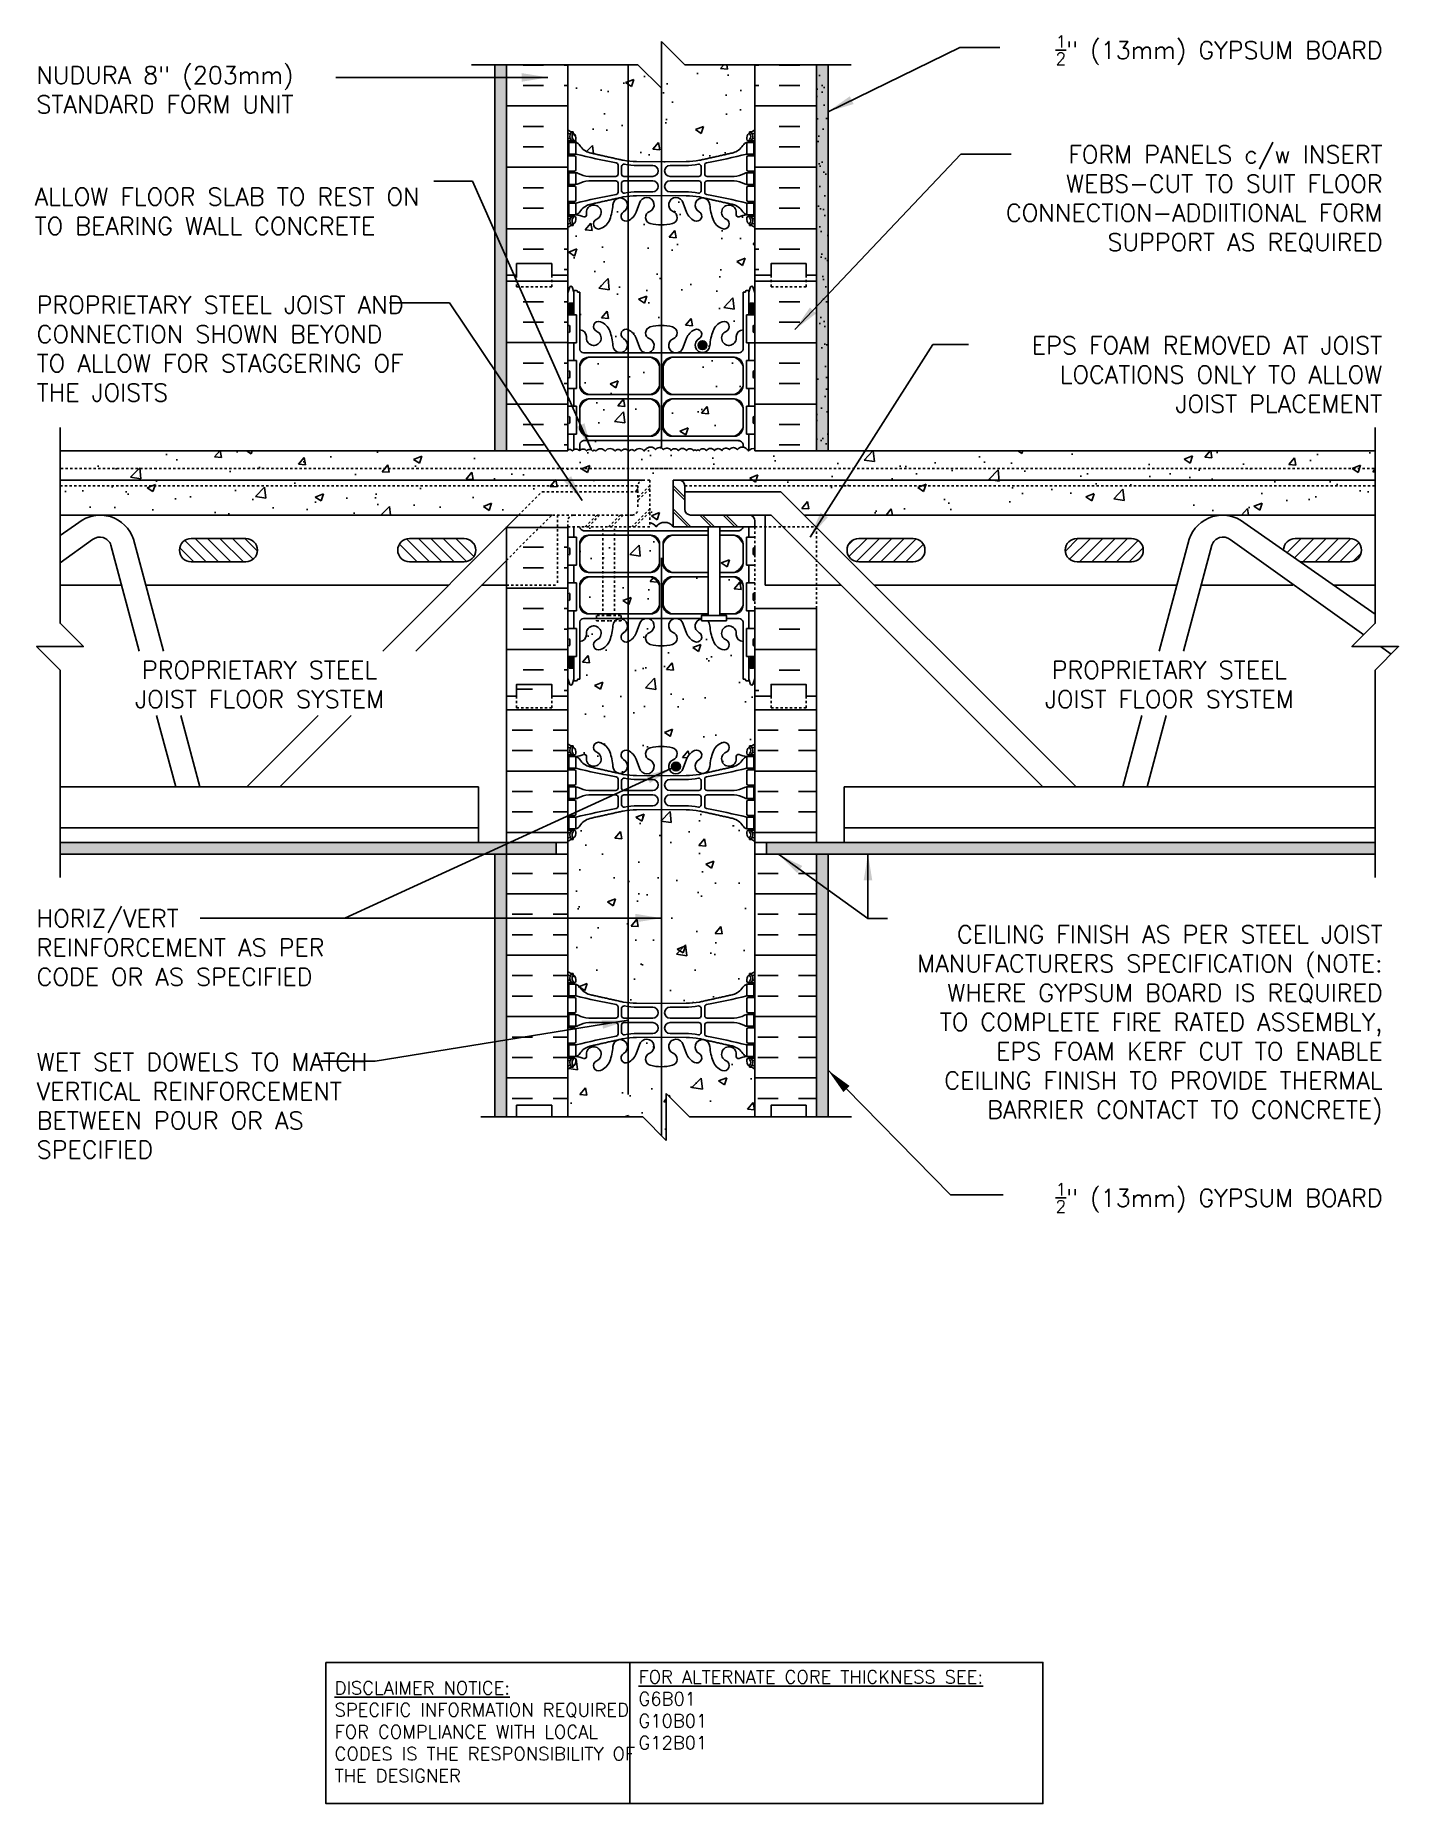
# Model space of a CAD drawing. Header units: inches. Extents: x 168.2 to 226.5, y 174.9 to 250.6.
import ezdxf

# ---------------------------------------------------------------- set-up
doc = ezdxf.new("R2010")
doc.units = ezdxf.units.IN
doc.header["$LTSCALE"] = 0.5
doc.header["$MEASUREMENT"] = 0
doc.linetypes.add('DASHED2', pattern=[0.375, 0.25, -0.125])
doc.linetypes.add('HIDDEN2', pattern=[0.1875, 0.125, -0.0625])
for name, color, linetype in [('HATCH', 12, 'Continuous'), ('Hidden2', 12, 'HIDDEN2'), ('line25', 2, 'Continuous'), ('LINE3', 3, 'Continuous'), ('LINE50', 5, 'Continuous'), ('LINE9', 9, 'Continuous'), ('TEXT', 4, 'Continuous'), ('Web_Edge', 9, 'Continuous')]:
    doc.layers.add(name, color=color, linetype=linetype)
doc.styles.add('DIM', font='romans.shx', dxfattribs={"width": 0.7})
doc.styles.add('ROMANS', font='romans.shx', dxfattribs={"height": 0.75})
doc.styles.get("Standard").update_dxf_attribs({"font": 'romans.shx', "height": 0.75})
doc.dimstyles.new('ext_12', dxfattribs={"dimscale": 12, "dimtxt": 0.075, "dimasz": 0.09375, "dimexe": 0.09375, "dimexo": 0.0625, "dimgap": 0.0625, "dimtad": 1, "dimdec": 1, "dimzin": 2, "dimdsep": 46, "dimlunit": 4, "dimtxsty": 'DIM', "dimcen": 0.09, "dimdle": 0.09375, "dimclrt": 4, "dimadec": 0, "dimazin": 0, "dimtfac": 1, "dimtdec": 1, "dimtmove": 2, "dimatfit": 3, "dimfxl": 1, "dimfrac": 2, "dimtolj": 1, "dimtzin": 0, "dimarcsym": 0})
pattern_1 = [(50, (0, 0), (3.5863, -0.31376), [0.375, -4.125]), (355, (0, 0), (-0.693757, 3.76096), [0.3, -3.3]), (100.4514, (0.299, -0.026), (2.892544, 3.4472), [0.3187, -3.50571]), (46.1842, (0, 1), (5.336207, -0.827596), [0.5625, -6.1875]), (96.6356, (0.4447, 0.931), (4.67331, 4.87059), [0.47805, -5.25857]), (351.1842, (0, 1), (4.67331, 4.87059), [0.45, -4.95]), (21, (0.5, 0.75), (2.984535, -2.013094), [0.375, -4.125]), (326, (0.5, 0.75), (1.216577, 3.62575), [0.3, -3.3]), (71.4514, (0.7487, 0.5822), (4.201112, 1.612656), [0.3187, -3.50571]), (37.5, (0, 0), (0.0607993, 1.6644693), [0, -3.26, 0, -3.35, 0, -3.3125]), (7.5, (0, 0), (1.315348, 1.972059), [0, -1.91, 0, -3.185, 0, -1.2625]), (327.5, (-1.115, 0), (2.669112, -0.1127744), [0, -1.25, 0, -3.9, 0, -5.175]), (317.5, (-1.615, 0), (2.915931, 0.500525), [0, -1.625, 0, -2.59, 0, -3.675])]

msp = doc.modelspace()

# ---------------------------------------------------------------- texts
at = {"layer": 'TEXT', "char_height": 0.75, "style": 'ROMANS'}
for s, insert, width, attachment_point in [('\\A1;{\\H0.7x;\\S1/2;}" (13mm) GYPSUM BOARD', (225.808, 249.936), 19.5775, 6), ('\\A1;NUDURA 8" (203mm) STANDARD FORM UNIT', (168.259, 248.239), 16.57727, 4), ('\\A1;FORM PANELS c/w INSERT WEBS-CUT TO SUIT FLOOR CONNECTION-ADDIITIONAL FORM SUPPORT AS REQUIRED', (225.808, 243.563), 19.5775, 6), ('ALLOW FLOOR SLAB TO REST ON TO BEARING WALL CONCRETE', (168.183, 243.04), 18.08617, 4), ('\\A1;PROPRIETARY STEEL JOIST AND CONNECTION SHOWN BEYOND TO ALLOW FOR STAGGERING OF THE JOISTS', (168.27, 237.164), 17.24537, 4), ('EPS FOAM REMOVED AT JOIST LOCATIONS ONLY TO ALLOW JOIST PLACEMENT', (225.791, 236.059), 18.08617, 6), ('PROPRIETARY STEEL \\PJOIST FLOOR SYSTEM', (177.8, 223.803), 19.5775, 2), ('PROPRIETARY STEEL \\PJOIST FLOOR SYSTEM', (216.692, 223.803), 19.5775, 2), ('HORIZ/VERT REINFORCEMENT AS PER CODE OR AS SPECIFIED', (168.267, 211.553), 15.30561, 4), ('CEILING FINISH AS PER STEEL JOIST MANUFACTURERS SPECIFICATION (NOTE: WHERE GYPSUM BOARD IS REQUIRED TO COMPLETE FIRE RATED ASSEMBLY, EPS FOAM KERF CUT TO ENABLE CEILING FINISH TO PROVIDE THERMAL BARRIER CONTACT TO CONCRETE)', (225.808, 208.243), 21.62157, 6), ('\\A1;WET SET DOWELS TO MATCH VERTICAL REINFORCEMENT BETWEEN POUR OR AS SPECIFIED', (168.27, 204.782), 15.5489, 4), ('\\A1;{\\H0.7x;\\S1/2;}" (13mm) GYPSUM BOARD', (225.808, 200.845), 19.5775, 6)]:
    msp.add_mtext(s, dxfattribs=dict(at, insert=insert, width=width, attachment_point=attachment_point))
at = {"layer": 'TEXT', "char_height": 0.5625, "attachment_point": 4}
for s, insert, width in [('{\\LDISCLAIMER NOTICE:}\\PSPECIFIC INFORMATION REQUIRED FOR COMPLIANCE WITH LOCAL CODES IS THE RESPONSIBILITY OF THE DESIGNER', (181.005, 178.012), 14.00235), ('{\\LFOR ALTERNATE CORE THICKNESS SEE:\\P}G6B01\\PG10B01\\PG12B01', (193.997, 178.952), 23.33295)]:
    msp.add_mtext(s, dxfattribs=dict(at, insert=insert, width=width))

# ---------------------------------------------------------------- hatches: boundary and pattern name
at = {"layer": 'HATCH'}
h = msp.add_hatch(dxfattribs=at)
h.set_pattern_fill('AR-CONC', color=256, scale=0.5)
h.set_pattern_definition(pattern_1)
edge = h.paths.add_edge_path()
edge.add_line((198.975, 249.308), (195.975, 249.308))
edge.add_line((195.975, 249.308), (194.975, 250.308))
edge.add_line((194.975, 250.308), (194.975, 248.308))
edge.add_line((194.975, 248.308), (193.975, 249.308))
edge.add_line((193.975, 249.308), (190.975, 249.308))
edge.add_line((190.975, 249.308), (190.975, 246.534))
edge.add_arc((191.321, 246.895), 0.5, 226.21089, 246.42182)
edge.add_line((191.121, 246.437), (191.211, 246.437))
edge.add_line((191.211, 246.437), (191.211, 246.395))
edge.add_arc((191.071, 246.188), 0.25, 0, 55.9442, ccw=False)
edge.add_line((191.321, 246.188), (191.321, 246.121))
edge.add_arc((191.259, 246.121), 0.0625, -90, 0, ccw=False)
edge.add_line((191.259, 246.058), (191.211, 246.058))
edge.add_line((191.211, 246.058), (191.211, 245.988))
edge.add_line((191.211, 245.988), (191.316, 245.988))
edge.add_arc((191.194, 245.646), 0.364, 34.97751, 70.33874, ccw=False)
edge.add_arc((192.117, 246.257), 0.743, 212.79192, 253.81071)
edge.add_spline(control_points=[(191.909, 245.543), (193.347, 245.222)], knot_values=[0, 0, 1, 1], degree=1, periodic=0)
edge.add_arc((193.903, 248.154), 2.984, 259.25462, 270.09947)
edge.add_line((193.908, 245.17), (194.975, 245.154))
edge.add_line((194.975, 245.154), (196.042, 245.17))
edge.add_arc((196.047, 248.154), 2.984, 269.90053, 280.74538)
edge.add_spline(control_points=[(196.603, 245.222), (198.041, 245.543)], knot_values=[0, 0, 1, 1], degree=1, periodic=0)
edge.add_arc((197.833, 246.257), 0.743, 286.18929, 327.20808)
edge.add_arc((198.756, 245.646), 0.364, 109.66126, 145.02249, ccw=False)
edge.add_line((198.634, 245.988), (198.739, 245.988))
edge.add_line((198.739, 245.988), (198.739, 246.058))
edge.add_line((198.739, 246.058), (198.692, 246.058))
edge.add_arc((198.692, 246.121), 0.0625, 180, 270, ccw=False)
edge.add_line((198.629, 246.121), (198.629, 246.188))
edge.add_arc((198.879, 246.188), 0.25, 124.0558, 180, ccw=False)
edge.add_line((198.739, 246.395), (198.739, 246.437))
edge.add_line((198.739, 246.437), (198.829, 246.437))
edge.add_arc((198.629, 246.895), 0.5, 293.57818, 313.78911)
edge.add_line((198.975, 246.534), (198.975, 249.308))
h.paths.add_polyline_path([(198.975, 242.342, 0.088416), (198.829, 242.439), (198.739, 242.439), (198.739, 242.481, -0.249069), (198.629, 242.688), (198.629, 242.756, -0.414214), (198.692, 242.818), (198.739, 242.818), (198.739, 242.888), (198.634, 242.888, 0.085348), (198.305, 242.813, -0.669601), (198.172, 242.933, 2.087231), (197.738, 242.708, -1), (197.575, 242.3, -0.21345), (197.183, 242.689, -0.069923), (197.046, 243.333, 1.702394), (196.596, 243.02, -0.940793), (196.392, 242.637, -0.173075), (196.046, 243.004), (195.904, 243.39, 1.612474), (195.472, 243.031, -0.734872), (195.449, 242.52, -0.068475), (194.975, 242.458, -0.068475), (194.501, 242.52, -0.734872), (194.478, 243.031, 1.612474), (194.046, 243.39), (193.904, 243.004, -0.173075), (193.558, 242.637, -0.940793), (193.354, 243.02, 1.702394), (192.904, 243.333, -0.069923), (192.768, 242.689, -0.21345), (192.375, 242.3, -1), (192.212, 242.708, 2.087231), (191.778, 242.933, -0.669601), (191.646, 242.813, 0.085348), (191.316, 242.888), (191.211, 242.888), (191.211, 242.818), (191.259, 242.818, -0.414214), (191.321, 242.756), (191.321, 242.688, -0.249069), (191.211, 242.481), (191.211, 242.439), (191.121, 242.439, 0.088416), (190.975, 242.342), (190.975, 240.308), (190.975, 239.548), (191.06, 239.809, -0.6), (191.16, 239.809), (191.209, 239.659), (191.335, 239.659, -0.414214), (191.385, 239.609), (191.385, 239.579), (191.485, 239.579), (191.485, 237.977, -0.380397), (191.778, 237.682, 2.087231), (192.212, 237.907, -1), (192.375, 238.316, -0.21345), (192.768, 237.927, -0.069923), (192.904, 237.283, 1.702394), (193.354, 237.595, -0.940793), (193.558, 237.979, -0.173075), (193.904, 237.612), (194.046, 237.225, 1.612474), (194.478, 237.585, -0.734872), (194.501, 238.096, -0.068475), (194.975, 238.158, -0.068475), (195.449, 238.096, -0.734872), (195.472, 237.585, 1.612474), (195.904, 237.225), (196.046, 237.612, -0.173075), (196.392, 237.979, -0.940793), (196.596, 237.595, 1.702394), (197.046, 237.283, -0.069923), (197.183, 237.927, -0.21345), (197.575, 238.316, -1), (197.738, 237.907, 2.087231), (198.172, 237.682, -0.380392), (198.465, 237.977), (198.465, 239.579), (198.565, 239.579), (198.565, 239.609, -0.414214), (198.615, 239.659), (198.741, 239.659), (198.79, 239.809, -0.6), (198.89, 239.809), (198.975, 239.548), (198.975, 240.308)])
h.paths.add_polyline_path([(194.899, 236.422, 0.225652), (194.524, 236.797), (191.86, 236.797, 0.225652), (191.485, 236.422), (191.485, 235.581, 0.225652), (191.86, 235.206), (194.524, 235.206, 0.225652), (194.899, 235.581)])
h.paths.add_polyline_path([(194.524, 235.015), (191.86, 235.015, 0.225652), (191.485, 234.64), (191.485, 233.799, 0.225652), (191.86, 233.424), (194.524, 233.424, 0.225652), (194.899, 233.799), (194.899, 234.64, 0.225652)])
h.paths.add_polyline_path([(198.465, 234.64, 0.225652), (198.09, 235.015), (195.426, 235.015, 0.225652), (195.051, 234.64), (195.051, 233.799, 0.225652), (195.426, 233.424), (198.09, 233.424, 0.225652), (198.465, 233.799)])
h.paths.add_polyline_path([(198.465, 235.581), (198.465, 236.422, 0.225652), (198.09, 236.797), (195.426, 236.797, 0.225652), (195.051, 236.422), (195.051, 235.581, 0.225652), (195.426, 235.206), (198.09, 235.206, 0.225652)])
h.paths.add_polyline_path([(198.465, 233.089, 0.268138), (198.304, 233.237), (191.646, 233.237, 0.268156), (191.485, 233.089), (191.485, 232.808, -0.465708), (191.778, 232.792, -0.520567), (192.038, 232.785, -0.520567), (192.18, 232.785, -0.520567), (192.567, 232.785, -0.520567), (192.994, 232.785, -0.520567), (193.262, 232.785, -0.520567), (193.586, 232.785, -0.520567), (193.831, 232.785, -0.520567), (194.241, 232.785, -0.520567), (194.305, 232.848, -0.520567), (194.723, 232.848, -0.520567), (195.063, 232.848, -0.520567), (195.387, 232.808, -0.520567), (195.702, 232.808, -0.520567), (196.05, 232.808, -0.520567), (196.342, 232.808, -0.542707), (196.474, 232.798, -0.542707), (196.605, 232.808, -0.520567), (196.897, 232.808, -0.520567), (197.245, 232.808, -0.520567), (197.561, 232.808, -0.520567), (197.885, 232.848, -0.520567), (198.224, 232.848, -0.277855), (198.465, 232.955)])
h.paths.add_polyline_path([(225.491, 232.798), (198.975, 232.798), (198.975, 232.883, 0.314132), (198.706, 232.785, 0.520567), (198.643, 232.848, 0.520567), (198.224, 232.848, 0.520567), (197.885, 232.848, 0.520567), (197.561, 232.808, 0.520567), (197.245, 232.808, 0.520567), (196.897, 232.808, 0.520567), (196.605, 232.808, 0.542707), (196.474, 232.798, 0.542707), (196.342, 232.808, 0.520567), (196.05, 232.808, 0.520567), (195.702, 232.808, 0.520567), (195.387, 232.808, 0.520567), (195.063, 232.848, 0.520567), (194.723, 232.848, 0.520567), (194.305, 232.848, 0.520567), (194.241, 232.785, 0.520567), (193.831, 232.785, 0.520567), (193.586, 232.785, 0.520567), (193.262, 232.785, 0.520567), (192.994, 232.785, 0.520567), (192.567, 232.785, 0.520567), (192.18, 232.785, 0.520567), (192.038, 232.785, 0.520567), (191.778, 232.792, 0.486686), (191.476, 232.798, 0.486686), (191.175, 232.792, 0.366343), (190.975, 232.839), (190.975, 232.798), (169.269, 232.798), (169.269, 232.048), (195.4, 232.048), (225.491, 232.048)])
h.paths.add_polyline_path([(225.491, 232.048), (194.55, 232.048), (169.269, 232.048), (169.269, 231.548), (194.225, 231.548), (194.475, 231.548), (194.475, 229.722, -0.207191), (194.753, 229.551, -0.520546), (195.475, 229.551), (195.475, 231.548), (195.725, 231.548), (225.491, 231.548)])
h.paths.add_polyline_path([(189.873, 231.048), (193.975, 231.048), (193.975, 231.298), (169.269, 231.298), (169.269, 230.048), (188.873, 230.048)], flags=17)
h.paths.add_polyline_path([(194.225, 231.548), (169.269, 231.548), (169.269, 231.298), (193.975, 231.298, -0.414214)], flags=17)
h.paths.add_polyline_path([(225.491, 231.298), (195.975, 231.298), (195.975, 231.048), (200.077, 231.048), (201.077, 230.048), (225.491, 230.048)], flags=17)
h.paths.add_polyline_path([(225.491, 231.548), (195.725, 231.548, -0.414214), (195.975, 231.298), (225.491, 231.298)], flags=17)
h.paths.add_polyline_path([(196.975, 229.548), (195.475, 229.548), (195.475, 229.551, 0.520546), (194.753, 229.551, 0.207191), (194.475, 229.722), (194.475, 229.548), (192.975, 229.548), (192.975, 229.378), (196.975, 229.378)])
h.paths.add_polyline_path([(198.465, 229.527), (198.465, 229.548), (197.475, 229.548), (197.475, 229.378), (198.304, 229.378, 0.268138)])
h.paths.add_polyline_path([(192.975, 229.548), (192.475, 229.548), (192.475, 229.378), (192.975, 229.378)])
h.paths.add_polyline_path([(192.475, 229.548), (191.485, 229.548), (191.485, 229.527, 0.268156), (191.646, 229.378), (192.475, 229.378)])
h.paths.add_polyline_path([(192.475, 229.191), (191.86, 229.191, 0.225652), (191.485, 228.816), (191.485, 227.975, 0.225652), (191.86, 227.6), (192.475, 227.6)])
h.paths.add_polyline_path([(192.975, 229.191), (192.475, 229.191), (192.475, 227.6), (192.975, 227.6)])
h.paths.add_polyline_path([(194.899, 228.816, 0.225652), (194.524, 229.191), (192.975, 229.191), (192.975, 227.6), (194.524, 227.6, 0.225652), (194.899, 227.975)])
h.paths.add_polyline_path([(194.899, 227.035, 0.225652), (194.524, 227.41), (192.975, 227.41), (192.975, 225.819), (194.524, 225.819, 0.225652), (194.899, 226.194)])
h.paths.add_polyline_path([(192.975, 227.41), (192.475, 227.41), (192.475, 225.819), (192.975, 225.819)])
h.paths.add_polyline_path([(192.475, 227.41), (191.86, 227.41, 0.225652), (191.485, 227.035), (191.485, 226.194, 0.225652), (191.86, 225.819), (192.475, 225.819)])
h.paths.add_polyline_path([(196.975, 227.41), (195.426, 227.41, 0.225652), (195.051, 227.035), (195.051, 226.194, 0.225652), (195.426, 225.819), (196.975, 225.819)])
h.paths.add_polyline_path([(198.465, 227.035, 0.225652), (198.09, 227.41), (197.475, 227.41), (197.475, 225.819), (198.09, 225.819, 0.225652), (198.465, 226.194)])
h.paths.add_polyline_path([(198.465, 228.816, 0.225652), (198.09, 229.191), (197.475, 229.191), (197.475, 227.6), (198.09, 227.6, 0.225652), (198.465, 227.975)])
h.paths.add_polyline_path([(198.975, 222.308), (198.975, 223.067), (198.896, 222.825, -0.725737), (198.79, 222.806), (198.741, 222.956), (198.615, 222.956, -0.414214), (198.565, 223.006), (198.565, 223.036), (198.465, 223.036), (198.465, 224.638, -0.380392), (198.172, 224.933, 2.087231), (197.738, 224.708, -1), (197.575, 224.3, -0.21345), (197.183, 224.689, -0.069923), (197.046, 225.333, 0.180224), (196.949, 225.529), (196.696, 225.529), (196.696, 225.613, 0.717886), (196.575, 225.032, -1.059167), (196.368, 224.65, -0.16372), (196.046, 225.004), (195.904, 225.39, 1.612474), (195.472, 225.031, -0.734872), (195.449, 224.52, -0.068475), (194.975, 224.458, -0.068475), (194.501, 224.52, -0.734872), (194.478, 225.031, 1.612474), (194.046, 225.39), (193.904, 225.004, -0.16372), (193.582, 224.65, -1.059167), (193.375, 225.032, 0.717896), (193.254, 225.613), (193.254, 225.529), (193.001, 225.529, 0.180224), (192.904, 225.333, -0.069923), (192.768, 224.689, -0.21345), (192.375, 224.3, -1), (192.212, 224.708, 2.087231), (191.778, 224.933, -0.380397), (191.485, 224.638), (191.485, 223.036), (191.385, 223.036), (191.385, 223.006, -0.414214), (191.335, 222.956), (191.209, 222.956), (191.166, 222.825, -0.725737), (191.06, 222.806), (190.975, 223.067), (190.975, 222.308), (190.975, 220.273, 0.088416), (191.121, 220.176), (191.211, 220.176), (191.211, 220.134, -0.249069), (191.321, 219.927), (191.321, 219.86, -0.414214), (191.259, 219.797), (191.211, 219.797), (191.211, 219.727), (191.316, 219.727, 0.085348), (191.646, 219.803, -0.669601), (191.778, 219.682, 2.087231), (192.212, 219.907, -1), (192.375, 220.316, -0.21345), (192.768, 219.927, -0.069923), (192.904, 219.283, 1.629604), (193.375, 219.584, -1.059167), (193.582, 219.966, -0.16372), (193.904, 219.612), (194.046, 219.225, 1.612474), (194.478, 219.585, -0.734872), (194.501, 220.096, -0.068475), (194.975, 220.158, -0.068475), (195.449, 220.096, -0.734872), (195.472, 219.585, 1.612474), (195.904, 219.225), (196.046, 219.612, -0.16372), (196.368, 219.966, -1.059167), (196.575, 219.584, 1.629604), (197.046, 219.283, -0.069923), (197.183, 219.927, -0.21345), (197.575, 220.316, -1), (197.738, 219.907, 2.087231), (198.172, 219.682, -0.669601), (198.305, 219.803, 0.085348), (198.634, 219.727), (198.739, 219.727), (198.739, 219.797), (198.692, 219.797, -0.414214), (198.629, 219.86), (198.629, 219.927, -0.249069), (198.739, 220.134), (198.739, 220.176), (198.829, 220.176, 0.088416), (198.975, 220.273)])
h.paths.add_polyline_path([(198.975, 206.342, 0.088416), (198.829, 206.439), (198.739, 206.439), (198.739, 206.481, -0.249069), (198.629, 206.688), (198.629, 206.756, -0.414214), (198.692, 206.818), (198.739, 206.818), (198.739, 206.888), (198.634, 206.888, 0.085348), (198.305, 206.813, -0.669601), (198.172, 206.933, 2.087231), (197.738, 206.708, -1), (197.575, 206.3, -0.21345), (197.183, 206.689, -0.069923), (197.046, 207.333, 1.629604), (196.575, 207.032, -1.059167), (196.368, 206.65, -0.16372), (196.046, 207.004), (195.904, 207.39, 1.612474), (195.472, 207.031, -0.734872), (195.449, 206.52, -0.068475), (194.975, 206.458, -0.068475), (194.501, 206.52, -0.734872), (194.478, 207.031, 1.612474), (194.046, 207.39), (193.904, 207.004, -0.16372), (193.582, 206.65, -1.059167), (193.375, 207.032, 1.629604), (192.904, 207.333, -0.069923), (192.768, 206.689, -0.21345), (192.375, 206.3, -1), (192.212, 206.708, 2.087231), (191.778, 206.933, -0.669601), (191.646, 206.813, 0.085348), (191.316, 206.888), (191.211, 206.888), (191.211, 206.818), (191.259, 206.818, -0.414214), (191.321, 206.756), (191.321, 206.688, -0.249069), (191.211, 206.481), (191.211, 206.439), (191.121, 206.439, 0.088416), (190.975, 206.342), (190.975, 204.308), (194.178, 204.308), (195.178, 203.308), (195.178, 205.308), (196.178, 204.308), (198.975, 204.308)])
h = msp.add_hatch(dxfattribs=at)
h.set_pattern_fill('AR-SAND', color=256, scale=0.25, style=0)
h.set_pattern_definition([(142.5, (187.9534, 239.2246), (0.0157483, 0.481706), [0, -0.38, 0, -0.425, 0, -0.40625]), (172.5, (187.9534, 239.2246), (-0.442444, 0.705537), [0, -0.205, 0, -0.3425, 0, -0.13125]), (212.5, (188.2609, 239.2246), (-0.7785355, 0.0014148), [0, -0.125, 0, -0.45, 0, -0.5875]), (222.5, (188.2609, 239.2246), (-0.751532, 0.219419), [0, -0.0625, 0, -0.295, 0, -0.3375])])
h.paths.add_polyline_path([(187.85, 249.308), (188.35, 249.308), (188.35, 240.308), (188.35, 232.798), (187.85, 232.798)])
h.paths.add_polyline_path([(187.85, 215.548), (188.35, 215.548), (188.35, 204.308), (187.85, 204.308)])
h.paths.add_polyline_path([(169.269, 216.048), (169.269, 215.548), (190.475, 215.548), (190.475, 216.048)])
h = msp.add_hatch(dxfattribs=at)
h.set_pattern_fill('AR-SAND', color=256, scale=0.25, style=0)
h.set_pattern_definition([(37.5, (201.9967, 239.2246), (-0.0157483, 0.481706), [0, -0.38, 0, -0.425, 0, -0.40625]), (7.5, (201.9967, 239.2246), (0.442444, 0.705537), [0, -0.205, 0, -0.3425, 0, -0.13125]), (327.5, (201.6892, 239.2246), (0.7785355, 0.0014148), [0, -0.125, 0, -0.45, 0, -0.5875]), (317.5, (201.6892, 239.2246), (0.751532, 0.219419), [0, -0.0625, 0, -0.295, 0, -0.3375])])
h.paths.add_polyline_path([(202.1, 249.308), (201.6, 249.308), (201.6, 240.308), (201.6, 232.798), (202.1, 232.798)])
h.paths.add_polyline_path([(202.1, 215.548), (201.6, 215.548), (201.6, 204.308), (202.1, 204.308)])
h.paths.add_polyline_path([(225.491, 215.548), (225.491, 216.048), (199.475, 216.048), (199.475, 215.548)])
h = msp.add_hatch(dxfattribs=at)
h.set_pattern_fill('AR-SAND', color=256, scale=0.5, style=0)
h.set_pattern_definition([(37.5, (82.49065, 35.0751), (-0.0314967, 0.963412), [0, -0.76, 0, -0.85, 0, -0.8125]), (7.5, (82.4906, 35.0751), (0.8848884, 1.411073), [0, -0.41, 0, -0.685, 0, -0.2625]), (327.5, (81.87565, 35.0751), (1.557071, 0.0028295), [0, -0.25, 0, -0.9, 0, -1.175]), (317.5, (81.8756, 35.0751), (1.503063, 0.438838), [0, -0.125, 0, -0.59, 0, -0.675])])
h.paths.add_polyline_path([(202.1, 235.095), (201.6, 234.848), (201.6, 232.798), (202.1, 232.798)])
h.paths.add_polyline_path([(202.1, 239.945), (201.6, 239.698), (201.6, 234.848), (202.1, 235.095)])
h.paths.add_polyline_path([(202.1, 241.61), (201.6, 241.61), (201.6, 240.308), (201.6, 239.698), (202.1, 239.945)])
h.paths.add_polyline_path([(202.1, 249.308), (201.6, 249.308), (201.6, 241.61), (202.1, 241.61)])
h = msp.add_hatch(dxfattribs=at)
h.set_pattern_fill('INSUL', color=256, scale=7, style=0)
h.set_pattern_definition([(0, (-2735.1865, -174.7018), (0, 2.625), []), (0, (-2735.1865, -173.8268), (0, 2.625), [0.875, -0.875]), (0, (-2735.1865, -172.9518), (0, 2.625), [0.875, -0.875])])
h.paths.add_polyline_path([(188.35, 232.798), (190.975, 232.798), (190.975, 240.308), (190.288, 240.308), (190.288, 240.808), (188.788, 240.808), (188.788, 240.308), (188.35, 240.308)])
h.paths.add_polyline_path([(190.975, 229.548), (188.35, 229.548), (188.35, 222.308), (188.788, 222.308), (188.788, 222.808), (190.288, 222.808), (190.288, 222.308), (190.975, 222.308)])
h = msp.add_hatch(dxfattribs=at)
h.set_pattern_fill('AR-CONC', color=256, scale=0.5, style=0)
h.set_pattern_definition([(50, (3.2423, -2.7493), (3.5863, -0.31376), [0.375, -4.125]), (355, (3.2423, -2.7493), (-0.693757, 3.76096), [0.3, -3.3]), (100.4514, (3.5412, -2.7755), (2.892547, 3.447198), [0.3187, -3.50571]), (46.1842, (3.2423, -1.7493), (5.336205, -0.827595), [0.5625, -6.1875]), (96.6356, (3.687, -1.8183), (4.67331, 4.87059), [0.47805, -5.258565]), (351.1842, (3.2423, -1.7493), (4.67331, 4.87059), [0.45, -4.95]), (21, (3.7423, -1.9993), (2.984535, -2.013094), [0.375, -4.125]), (326, (3.7423, -1.9993), (1.216577, 3.62575), [0.3, -3.3]), (71.4514, (3.991, -2.167), (4.201113, 1.612652), [0.3187, -3.50571]), (37.5, (3.2423, -2.7493), (0.0607993, 1.664469), [0, -3.26, 0, -3.35, 0, -3.3125]), (7.5, (3.2423, -2.7493), (1.315348, 1.972059), [0, -1.91, 0, -3.185, 0, -1.2625]), (327.5, (2.1273, -2.7493), (2.669112, -0.1127744), [0, -1.25, 0, -3.9, 0, -5.175]), (317.5, (1.6273, -2.7493), (2.91593, 0.500525), [0, -1.625, 0, -2.59, 0, -3.675])])
h.paths.add_polyline_path([(193.562, 233.409), (193.562, 232.813, -0.047664), (193.586, 232.785, -0.520567), (193.831, 232.785, -0.520567), (194.241, 232.785, -0.520567), (194.305, 232.848, -0.520567), (194.723, 232.848, -0.373157), (194.987, 232.914), (194.987, 233.448), (194.975, 233.448), (193.975, 233.448, 0.046237)])
h = msp.add_hatch(dxfattribs=at)
h.set_pattern_fill('ANSI31', color=256, scale=3, style=0)
h.set_pattern_definition([(135, (176.3282, 228.29483), (0.265165, 0.265165), [])])
h.paths.add_polyline_path([(174.875, 229.048), (177.207, 229.048, -1), (177.207, 228.049), (174.875, 228.049, -1)])
h.paths.add_polyline_path([(184.206, 229.048), (186.538, 229.048, -1), (186.538, 228.049), (184.206, 228.049, -1)])
h = msp.add_hatch(dxfattribs=at)
h.set_pattern_fill('ANSI31', color=256, scale=3, style=0)
h.set_pattern_definition([(45, (213.6219, 228.29483), (-0.265165, 0.265165), [])])
h.paths.add_polyline_path([(215.075, 229.048), (212.743, 229.048, 1), (212.743, 228.049), (215.075, 228.049, 1)])
h.paths.add_polyline_path([(224.407, 229.048), (222.075, 229.048, 0.413962), (221.575, 228.549), (222.289, 228.049), (224.407, 228.049, 1)])
h.paths.add_polyline_path([(205.744, 229.048), (203.412, 229.048, 1), (203.412, 228.049), (205.744, 228.049, 1)])
h = msp.add_hatch(dxfattribs=at)
h.set_pattern_fill('INSUL', color=256, scale=7, style=0)
h.set_pattern_definition([(0, (200.8408, 219.0996), (0, 2.625), []), (0, (200.8408, 219.9746), (0, 2.625), [0.875, -0.875]), (0, (200.8408, 220.8496), (0, 2.625), [0.875, -0.875])])
h.paths.add_polyline_path([(201.6, 222.308), (201.163, 222.308), (201.163, 221.808), (199.663, 221.808), (199.663, 222.308), (198.975, 222.308), (198.975, 216.048), (201.6, 216.048)])
h.paths.add_polyline_path([(201.6, 215.548), (198.975, 215.548), (198.975, 204.308), (201.6, 204.308)])
h.paths.add_polyline_path([(190.975, 215.548), (188.35, 215.548), (188.35, 204.308), (188.788, 204.308), (188.788, 204.808), (190.288, 204.808), (190.288, 204.308), (190.975, 204.308)])
h.paths.add_polyline_path([(188.35, 216.048), (190.975, 216.048), (190.975, 222.308), (190.288, 222.308), (190.288, 222.808), (188.788, 222.808), (188.788, 222.308), (188.35, 222.308)])
h = msp.add_hatch(dxfattribs=at)
h.set_pattern_fill('AR-CONC', color=256, scale=0.5)
h.set_pattern_definition(pattern_1)
edge = h.paths.add_edge_path()
edge.add_arc((198.629, 215.72), 0.5, 46.21089, 66.42182)
edge.add_line((198.829, 216.178), (198.739, 216.178))
edge.add_line((198.739, 216.178), (198.739, 216.22))
edge.add_arc((198.879, 216.427), 0.25, 180, 235.9442, ccw=False)
edge.add_line((198.629, 216.427), (198.629, 216.495))
edge.add_arc((198.692, 216.495), 0.0625, 90, 180, ccw=False)
edge.add_line((198.692, 216.557), (198.739, 216.557))
edge.add_line((198.739, 216.557), (198.739, 216.627))
edge.add_line((198.739, 216.627), (198.634, 216.627))
edge.add_arc((198.756, 216.97), 0.364, 212.04242, 250.33874, ccw=False)
edge.add_arc((197.833, 216.359), 0.743, 34.22802, 73.81071)
edge.add_spline(control_points=[(198.041, 217.073), (196.603, 217.393)], knot_values=[0, 0, 1, 1], degree=1, periodic=0)
edge.add_arc((196.047, 214.461), 2.984, 79.25462, 90.09947)
edge.add_line((196.042, 217.445), (194.975, 217.461))
edge.add_line((194.975, 217.461), (193.908, 217.445))
edge.add_arc((193.903, 214.461), 2.984, 89.90053, 100.74538)
edge.add_spline(control_points=[(193.347, 217.393), (191.909, 217.073)], knot_values=[0, 0, 1, 1], degree=1, periodic=0)
edge.add_arc((192.117, 216.359), 0.743, 106.18929, 145.77198)
edge.add_arc((191.194, 216.97), 0.364, 289.66126, 327.95758, ccw=False)
edge.add_line((191.316, 216.627), (191.211, 216.627))
edge.add_line((191.211, 216.627), (191.211, 216.557))
edge.add_line((191.211, 216.557), (191.259, 216.557))
edge.add_arc((191.259, 216.495), 0.0625, 0, 90, ccw=False)
edge.add_line((191.321, 216.495), (191.321, 216.427))
edge.add_arc((191.071, 216.427), 0.25, 304.0558, 360, ccw=False)
edge.add_line((191.211, 216.22), (191.211, 216.178))
edge.add_line((191.211, 216.178), (191.121, 216.178))
edge.add_arc((191.321, 215.72), 0.5, 113.57818, 133.78911)
edge.add_line((190.975, 216.081), (190.975, 210.534))
edge.add_arc((191.321, 210.895), 0.5, 226.21089, 246.42182)
edge.add_line((191.121, 210.437), (191.211, 210.437))
edge.add_line((191.211, 210.437), (191.211, 210.395))
edge.add_arc((191.071, 210.188), 0.25, 0, 55.9442, ccw=False)
edge.add_line((191.321, 210.188), (191.321, 210.121))
edge.add_arc((191.259, 210.121), 0.0625, -90, 0, ccw=False)
edge.add_line((191.259, 210.058), (191.211, 210.058))
edge.add_line((191.211, 210.058), (191.211, 209.988))
edge.add_line((191.211, 209.988), (191.316, 209.988))
edge.add_arc((191.194, 209.646), 0.364, 32.04242, 70.33874, ccw=False)
edge.add_arc((192.117, 210.257), 0.743, 214.22802, 253.81071)
edge.add_spline(control_points=[(191.909, 209.543), (193.347, 209.222)], knot_values=[0, 0, 1, 1], degree=1, periodic=0)
edge.add_arc((193.903, 212.154), 2.984, 259.25462, 270.09947)
edge.add_line((193.908, 209.17), (194.975, 209.154))
edge.add_line((194.975, 209.154), (196.042, 209.17))
edge.add_arc((196.047, 212.154), 2.984, 269.90053, 280.74538)
edge.add_spline(control_points=[(196.603, 209.222), (198.041, 209.543)], knot_values=[0, 0, 1, 1], degree=1, periodic=0)
edge.add_arc((197.833, 210.257), 0.743, 286.18929, 325.77198)
edge.add_arc((198.756, 209.646), 0.364, 109.66126, 147.95758, ccw=False)
edge.add_line((198.634, 209.988), (198.739, 209.988))
edge.add_line((198.739, 209.988), (198.739, 210.058))
edge.add_line((198.739, 210.058), (198.692, 210.058))
edge.add_arc((198.692, 210.121), 0.0625, 180, 270, ccw=False)
edge.add_line((198.629, 210.121), (198.629, 210.188))
edge.add_arc((198.879, 210.188), 0.25, 124.0558, 180, ccw=False)
edge.add_line((198.739, 210.395), (198.739, 210.437))
edge.add_line((198.739, 210.437), (198.829, 210.437))
edge.add_arc((198.629, 210.895), 0.5, 293.57818, 313.78911)
edge.add_line((198.975, 210.534), (198.975, 216.081))
at = {"layer": 'LINE3'}
for points in [[(196.546, 237.314, 1), (196.921, 237.314, 1)], [(195.411, 219.298, 1), (195.786, 219.298, 1)]]:
    msp.add_hatch(color=256, dxfattribs=at).paths.add_polyline_path(points)

# ---------------------------------------------------------------- linework, layer by layer
at = {"layer": 'HATCH'}
for p, q in [((189.063, 249.298), (189.938, 249.298)), ((190.813, 249.298), (190.975, 249.298)), ((199.137, 249.298), (198.975, 249.298)), ((200.887, 249.298), (200.012, 249.298)), ((189.063, 248.423), (189.938, 248.423)), ((190.813, 248.423), (190.975, 248.423)), ((199.137, 248.423), (198.975, 248.423)), ((200.887, 248.423), (200.012, 248.423)), ((188.35, 247.548), (190.975, 247.548)), ((194.98, 247.775), (194.98, 247.775)), ((201.6, 247.548), (198.975, 247.548)), ((189.063, 246.673), (189.938, 246.673)), ((200.887, 246.673), (200.012, 246.673)), ((189.063, 245.798), (189.938, 245.798)), ((200.887, 245.798), (200.012, 245.798)), ((188.35, 244.923), (190.975, 244.923)), ((201.6, 244.923), (198.975, 244.923)), ((189.063, 244.048), (189.938, 244.048)), ((200.887, 244.048), (200.012, 244.048)), ((189.063, 243.173), (189.938, 243.173)), ((200.887, 243.173), (200.012, 243.173)), ((188.35, 242.298), (190.975, 242.298)), ((201.6, 242.298), (198.975, 242.298)), ((189.063, 241.423), (189.938, 241.423)), ((190.813, 241.423), (190.975, 241.423)), ((199.137, 241.423), (198.975, 241.423)), ((200.887, 241.423), (200.012, 241.423)), ((190.813, 240.548), (190.975, 240.548)), ((199.137, 240.548), (198.975, 240.548)), ((201.6, 240.048), (198.975, 240.048)), ((200.887, 239.173), (200.012, 239.173)), ((200.887, 238.298), (200.012, 238.298)), ((201.6, 237.423), (198.975, 237.423)), ((200.887, 236.548), (200.012, 236.548)), ((200.887, 235.673), (200.012, 235.673)), ((201.6, 234.798), (198.975, 234.798)), ((200.887, 233.923), (200.012, 233.923)), ((200.887, 233.048), (200.012, 233.048)), ((195.475, 231.312), (195.975, 230.812)), ((195.475, 231.187), (195.975, 230.687)), ((195.475, 230.312), (196.239, 229.548)), ((195.475, 230.187), (196.114, 229.548)), ((196.614, 230.048), (197.114, 229.548)), ((196.739, 230.048), (197.239, 229.548)), ((197.614, 230.048), (198.114, 229.548)), ((197.739, 230.048), (198.239, 229.548)), ((200.887, 226.048), (200.012, 226.048)), ((200.887, 225.173), (200.012, 225.173)), ((201.6, 224.298), (198.975, 224.298)), ((200.887, 223.423), (200.012, 223.423)), ((199.137, 222.548), (198.975, 222.548)), ((188.35, 204.308), (187.85, 204.308))]:
    msp.add_line(p, q, dxfattribs=at)
for points in [[(198.975, 232.883, 0.314132), (198.706, 232.785, 0.520567), (198.643, 232.848, 0.520567), (198.224, 232.848, 0.520567), (197.885, 232.848, 0.520567), (197.561, 232.808, 0.520567), (197.245, 232.808, 0.520567), (196.897, 232.808, 0.520567), (196.605, 232.808, 0.542707), (196.474, 232.798, 0.542707), (196.342, 232.808, 0.520567), (196.05, 232.808, 0.520567), (195.702, 232.808, 0.520567), (195.387, 232.808, 0.520567), (195.063, 232.848, 0.520567), (194.723, 232.848, 0.520567), (194.305, 232.848, 0.520567), (194.241, 232.785, 0.520567), (193.831, 232.785, 0.520567), (193.586, 232.785, 0.520567), (193.262, 232.785, 0.520567), (192.994, 232.785, 0.520567), (192.567, 232.785, 0.520567), (192.18, 232.785, 0.520567), (192.038, 232.785, 0.520567), (191.778, 232.792, 0.486686), (191.476, 232.798)], [(191.476, 232.798, 0.486686), (191.175, 232.792, 0.366343), (190.975, 232.839, 0.366343)], [(195.475, 229.551, 0.520567), (194.753, 229.551, 0.207191), (194.475, 229.722, 0.207191)]]:
    msp.add_lwpolyline(points, format="xyb", dxfattribs=at)
at = {"layer": 'Hidden2', "linetype": 'HIDDEN2'}
for p, q in [((195.4, 232.048), (169.269, 232.048)), ((194.55, 232.048), (225.491, 232.048)), ((193.975, 231.298), (169.269, 231.298)), ((195.975, 231.298), (225.491, 231.298))]:
    msp.add_line(p, q, dxfattribs=at)
at = {"layer": 'Hidden2'}
for p, q in [((194.475, 231.548), (194.225, 231.548)), ((194.475, 231.548), (194.475, 229.548)), ((188.873, 230.048), (189.873, 231.048)), ((189.873, 231.048), (193.975, 231.048)), ((194.475, 231.312), (193.975, 230.812)), ((193.975, 231.298), (193.975, 230.298)), ((194.475, 231.187), (193.975, 230.687)), ((188.35, 228.111), (190.288, 230.048)), ((191.225, 230.048), (190.288, 230.048)), ((190.538, 230.048), (190.538, 227.048)), ((193.725, 230.048), (191.225, 230.048)), ((192.211, 230.048), (191.711, 229.548)), ((192.336, 230.048), (191.836, 229.548)), ((193.211, 230.048), (192.711, 229.548)), ((193.336, 230.048), (192.836, 229.548)), ((194.475, 230.312), (193.711, 229.548)), ((194.475, 230.187), (193.836, 229.548)), ((190.975, 229.548), (190.975, 229.798)), ((194.475, 229.548), (190.975, 229.548)), ((192.475, 225.756), (192.475, 229.548)), ((192.975, 225.756), (192.975, 229.548)), ((198.975, 226.048), (198.975, 229.548)), ((198.975, 229.548), (201.6, 229.548)), ((201.6, 229.548), (201.6, 226.048)), ((188.35, 227.048), (190.538, 227.048))]:
    msp.add_line(p, q, dxfattribs=at)
for points in [[(192.725, 225.756), (192.196, 225.756), (192.196, 225.529), (192.456, 225.529)], [(192.456, 225.529), (192.725, 225.529)], [(192.725, 225.756), (193.254, 225.756), (193.254, 225.529), (192.725, 225.529)]]:
    msp.add_lwpolyline(points, dxfattribs=at)
for centre, start, end in [((194.225, 231.298), 90, 180), ((191.225, 229.798), 90, 180), ((193.725, 230.298), 270, 0)]:
    msp.add_arc(centre, 0.25, start, end, dxfattribs=at)
at = {"layer": 'line25'}
for p, q in [((190.975, 249.308), (190.975, 240.308)), ((198.975, 240.308), (198.975, 249.308)), ((190.975, 240.308), (190.975, 232.798)), ((198.975, 232.798), (198.975, 240.308)), ((190.975, 238.613), (191.34, 238.613)), ((191.34, 237.413), (191.34, 238.613)), ((198.975, 238.613), (198.61, 238.613)), ((198.61, 237.413), (198.61, 238.613)), ((190.975, 237.413), (191.34, 237.413)), ((198.975, 237.413), (198.61, 237.413)), ((190.975, 236.663), (191.34, 236.663)), ((191.34, 235.463), (191.34, 236.663)), ((198.975, 236.663), (198.61, 236.663)), ((198.61, 235.463), (198.61, 236.663)), ((190.975, 235.463), (191.34, 235.463)), ((198.975, 235.463), (198.61, 235.463)), ((190.975, 234.713), (191.34, 234.713)), ((191.34, 233.513), (191.34, 234.713)), ((198.975, 234.713), (198.61, 234.713)), ((198.61, 233.513), (198.61, 234.713)), ((190.975, 233.513), (191.34, 233.513)), ((198.975, 233.513), (198.61, 233.513)), ((195.475, 231.548), (195.475, 229.548)), ((195.475, 231.548), (195.725, 231.548)), ((195.975, 231.298), (195.975, 230.298)), ((196.225, 230.048), (198.725, 230.048)), ((188.35, 229.525), (190.975, 229.525)), ((190.975, 229.548), (190.975, 222.308)), ((195.475, 229.548), (198.975, 229.548)), ((196.975, 225.756), (196.975, 229.548)), ((197.475, 225.756), (197.475, 229.548)), ((198.975, 229.548), (198.975, 229.798)), ((190.975, 229.103), (191.34, 229.103)), ((191.34, 229.103), (191.34, 227.903)), ((198.975, 229.103), (198.61, 229.103)), ((198.61, 229.103), (198.61, 227.903)), ((190.975, 227.903), (191.34, 227.903)), ((198.975, 227.903), (198.61, 227.903)), ((190.975, 227.153), (191.34, 227.153)), ((191.34, 227.153), (191.34, 225.953)), ((198.975, 227.153), (198.61, 227.153)), ((198.61, 227.153), (198.61, 225.953)), ((190.975, 225.953), (191.34, 225.953)), ((198.975, 225.953), (198.61, 225.953)), ((198.975, 222.308), (198.975, 226.048)), ((201.6, 226.048), (198.975, 226.048)), ((190.975, 225.203), (191.34, 225.203)), ((191.34, 225.203), (191.34, 224.003)), ((198.975, 225.203), (198.61, 225.203)), ((198.61, 225.203), (198.61, 224.003)), ((190.975, 224.003), (191.34, 224.003)), ((198.975, 224.003), (198.61, 224.003)), ((190.975, 222.308), (190.975, 204.308)), ((198.975, 204.308), (198.975, 222.308))]:
    msp.add_line(p, q, dxfattribs=at)
for points in [[(197.225, 225.756), (196.696, 225.756), (196.696, 225.529), (197.225, 225.529)], [(197.225, 225.756), (197.754, 225.756), (197.754, 225.529), (197.494, 225.529)], [(197.494, 225.529), (197.225, 225.529)]]:
    msp.add_lwpolyline(points, dxfattribs=at)
for centre, start, end in [((195.725, 231.298), 0, 90), ((196.225, 230.298), 180, 270), ((198.725, 229.798), 0, 90)]:
    msp.add_arc(centre, 0.25, start, end, dxfattribs=at)
at = {"layer": 'LINE3'}
for p, q in [((194.987, 250.296), (194.987, 232.914)), ((193.562, 249.308), (193.562, 205.264)), ((194.982, 228.218), (194.982, 203.504))]:
    msp.add_line(p, q, dxfattribs=at)
for centre in [(196.734, 237.314), (195.599, 219.298)]:
    msp.add_circle(centre, 0.188, dxfattribs=at)
at = {"layer": 'LINE50'}
for p, q in [((188.35, 240.308), (188.35, 249.308)), ((201.6, 240.308), (201.6, 249.308)), ((188.35, 232.798), (188.35, 240.308)), ((201.6, 232.798), (201.6, 240.308)), ((188.35, 222.308), (188.35, 229.548)), ((201.6, 222.308), (201.6, 226.048)), ((188.35, 204.308), (188.35, 222.308)), ((201.6, 216.048), (201.6, 222.308)), ((201.6, 204.308), (201.6, 215.548))]:
    msp.add_line(p, q, dxfattribs=at)
for points in [[(188.35, 240.308), (188.788, 240.308), (188.788, 240.808), (190.288, 240.808), (190.288, 240.308), (190.975, 240.308)], [(190.975, 240.308), (190.288, 240.308), (190.288, 240.808), (188.788, 240.808), (188.788, 240.308), (188.35, 240.308)], [(201.6, 240.308), (201.163, 240.308), (201.163, 240.808), (199.663, 240.808), (199.663, 240.308), (198.975, 240.308)], [(198.975, 240.308), (199.663, 240.308), (199.663, 240.808), (201.163, 240.808), (201.163, 240.308), (201.6, 240.308)], [(188.35, 222.308), (188.788, 222.308), (188.788, 222.808), (190.288, 222.808), (190.288, 222.308), (190.975, 222.308)], [(190.975, 222.308), (190.288, 222.308), (190.288, 222.808), (188.788, 222.808), (188.788, 222.308), (188.35, 222.308)], [(201.6, 222.308), (201.163, 222.308), (201.163, 222.808), (199.663, 222.808), (199.663, 222.308), (198.975, 222.308)], [(198.975, 222.308), (199.663, 222.308), (199.663, 222.808), (201.163, 222.808), (201.163, 222.308), (201.6, 222.308)], [(190.975, 204.308), (190.288, 204.308), (190.288, 204.808), (188.788, 204.808), (188.788, 204.308), (188.35, 204.308)], [(198.975, 204.308), (199.663, 204.308), (199.663, 204.808), (201.163, 204.808), (201.163, 204.308), (201.6, 204.308)]]:
    msp.add_lwpolyline(points, dxfattribs=at)
at = {"layer": 'LINE9'}
for p, q in [((194.975, 248.308), (194.975, 250.308)), ((194.975, 250.308), (195.975, 249.308)), ((186.862, 249.308), (193.975, 249.308)), ((187.85, 232.798), (187.85, 249.308)), ((193.975, 249.308), (194.975, 248.308)), ((203.088, 249.308), (195.975, 249.308)), ((202.1, 232.798), (202.1, 249.308)), ((190.975, 237.903), (190.975, 238.123)), ((190.975, 238.068), (190.975, 238.068)), ((190.975, 237.958), (190.975, 237.958)), ((191.015, 238.163), (191.015, 238.163)), ((191.015, 237.863), (191.015, 237.863)), ((191.055, 237.903), (191.055, 238.123)), ((198.895, 237.903), (198.895, 238.123)), ((198.935, 238.163), (198.935, 238.163)), ((198.935, 237.863), (198.935, 237.863)), ((198.975, 237.903), (198.975, 238.123)), ((198.975, 238.068), (198.975, 238.068)), ((198.975, 237.958), (198.975, 237.958)), ((190.975, 235.953), (190.975, 236.173)), ((190.975, 236.118), (190.975, 236.118)), ((190.975, 236.008), (190.975, 236.008)), ((191.015, 236.213), (191.015, 236.213)), ((191.055, 235.953), (191.055, 236.173)), ((198.895, 235.953), (198.895, 236.173)), ((198.935, 236.213), (198.935, 236.213)), ((198.975, 235.953), (198.975, 236.173)), ((198.975, 236.118), (198.975, 236.118)), ((198.975, 236.008), (198.975, 236.008)), ((191.015, 235.913), (191.015, 235.913)), ((198.935, 235.913), (198.935, 235.913)), ((190.975, 234.003), (190.975, 234.223)), ((190.975, 234.168), (190.975, 234.168)), ((190.975, 234.058), (190.975, 234.058)), ((191.015, 234.263), (191.015, 234.263)), ((191.015, 233.963), (191.015, 233.963)), ((191.055, 234.003), (191.055, 234.223)), ((198.895, 234.003), (198.895, 234.223)), ((198.935, 234.263), (198.935, 234.263)), ((198.935, 233.963), (198.935, 233.963)), ((198.975, 234.003), (198.975, 234.223)), ((198.975, 234.168), (198.975, 234.168)), ((198.975, 234.058), (198.975, 234.058)), ((190.975, 232.798), (169.269, 232.798)), ((198.975, 232.798), (225.491, 232.798)), ((194.225, 231.548), (169.269, 231.548)), ((195.725, 231.548), (225.491, 231.548)), ((200.077, 231.048), (195.975, 231.048)), ((200.077, 231.048), (212.702, 218.423)), ((188.873, 230.048), (169.269, 230.048)), ((172.133, 230.048), (170.633, 230.048)), ((188.873, 230.048), (183.061, 224.236)), ((188.873, 230.048), (190.288, 230.048)), ((198.725, 230.048), (199.663, 230.048)), ((199.413, 230.048), (199.413, 227.048)), ((199.663, 230.048), (211.288, 218.423)), ((201.077, 230.048), (225.491, 230.048)), ((217.817, 230.048), (219.317, 230.048)), ((170.069, 229.735), (169.269, 229.175)), ((197.713, 229.548), (197.289, 229.548)), ((198.975, 229.548), (198.37, 229.548)), ((198.975, 229.548), (198.394, 229.548)), ((219.881, 229.735), (225.491, 225.807)), ((170.662, 229.003), (169.269, 228.01)), ((172.656, 224.236), (171.442, 228.766)), ((173.691, 224.236), (172.408, 229.025)), ((174.875, 229.048), (177.207, 229.048)), ((184.206, 229.048), (186.538, 229.048)), ((190.975, 228.613), (190.975, 228.393)), ((190.975, 228.558), (190.975, 228.558)), ((190.975, 228.448), (190.975, 228.448)), ((191.015, 228.653), (191.015, 228.653)), ((191.055, 228.613), (191.055, 228.393)), ((198.895, 228.613), (198.895, 228.393)), ((198.935, 228.653), (198.935, 228.653)), ((198.975, 228.613), (198.975, 228.393)), ((198.975, 228.558), (198.975, 228.558)), ((198.975, 228.448), (198.975, 228.448)), ((205.744, 229.048), (203.412, 229.048)), ((215.075, 229.048), (212.743, 229.048)), ((216.259, 224.236), (217.543, 229.025)), ((217.295, 224.236), (218.508, 228.766)), ((219.288, 229.003), (224.998, 224.931)), ((224.407, 229.048), (222.075, 229.048)), ((177.207, 228.049), (174.875, 228.049)), ((186.538, 228.049), (184.206, 228.049)), ((188.35, 228.111), (184.475, 224.236)), ((191.015, 228.353), (191.015, 228.353)), ((198.935, 228.353), (198.935, 228.353)), ((203.412, 228.049), (205.744, 228.049)), ((212.743, 228.049), (215.075, 228.049)), ((222.289, 228.049), (224.407, 228.049)), ((171.902, 227.048), (169.269, 227.048)), ((185.873, 227.048), (172.937, 227.048)), ((188.35, 227.048), (187.288, 227.048)), ((199.413, 227.048), (202.663, 227.048)), ((204.077, 227.048), (217.013, 227.048)), ((218.048, 227.048), (221.974, 227.048)), ((223.718, 227.048), (225.491, 227.048)), ((190.975, 226.663), (190.975, 226.443)), ((190.975, 226.608), (190.975, 226.608)), ((190.975, 226.498), (190.975, 226.498)), ((191.015, 226.403), (191.015, 226.403)), ((191.055, 226.663), (191.055, 226.443)), ((198.895, 226.663), (198.895, 226.443)), ((198.935, 226.403), (198.935, 226.403)), ((198.975, 226.663), (198.975, 226.443)), ((198.975, 226.608), (198.975, 226.608)), ((198.975, 226.498), (198.975, 226.498)), ((190.975, 224.713), (190.975, 224.493)), ((190.975, 224.658), (190.975, 224.658)), ((191.015, 224.753), (191.015, 224.753)), ((191.055, 224.713), (191.055, 224.493)), ((198.895, 224.713), (198.895, 224.493)), ((198.935, 224.753), (198.935, 224.753)), ((198.975, 224.713), (198.975, 224.493)), ((198.975, 224.658), (198.975, 224.658)), ((190.975, 224.548), (190.975, 224.548)), ((191.015, 224.453), (191.015, 224.453)), ((198.935, 224.453), (198.935, 224.453)), ((198.975, 224.548), (198.975, 224.548)), ((225.723, 224.423), (226.175, 224.107)), ((174.213, 218.423), (173.396, 221.473)), ((175.248, 218.423), (174.431, 221.473)), ((180.298, 221.473), (177.248, 218.423)), ((181.712, 221.473), (178.663, 218.423)), ((214.702, 218.423), (215.519, 221.473)), ((215.737, 218.423), (216.554, 221.473)), ((187.163, 218.423), (169.269, 218.423)), ((187.163, 216.048), (187.163, 218.423)), ((202.788, 218.423), (225.491, 218.423)), ((202.788, 216.048), (202.788, 218.423)), ((187.163, 216.673), (169.269, 216.673)), ((202.788, 216.673), (225.491, 216.673)), ((187.163, 216.048), (169.269, 216.048)), ((190.975, 215.548), (169.269, 215.548)), ((187.163, 216.048), (190.975, 216.048)), ((187.85, 204.308), (187.85, 215.548)), ((190.475, 216.048), (190.475, 215.548)), ((202.788, 216.048), (198.975, 216.048)), ((198.975, 215.548), (225.491, 215.548)), ((199.475, 216.048), (199.475, 215.548)), ((202.1, 204.308), (202.1, 215.548)), ((202.788, 216.048), (225.491, 216.048)), ((195.178, 203.308), (195.178, 205.308)), ((195.178, 205.308), (196.178, 204.308)), ((187.256, 204.308), (194.178, 204.308)), ((194.178, 204.308), (195.178, 203.308)), ((203.1, 204.308), (196.178, 204.308))]:
    msp.add_line(p, q, dxfattribs=at)
at = {"layer": 'LINE9', "linetype": 'DASHED2', "ltscale": 0.15}
for points in [[(190.288, 240.308), (190.288, 240.308), (190.288, 239.808), (188.788, 239.808), (188.788, 240.308), (188.788, 240.308)], [(201.163, 240.308), (201.163, 240.308), (201.163, 239.808), (199.663, 239.808), (199.663, 240.308), (199.663, 240.308)], [(190.288, 222.308), (190.288, 222.308), (190.288, 221.808), (188.788, 221.808), (188.788, 222.308), (188.788, 222.308)], [(201.163, 222.308), (201.163, 222.308), (201.163, 221.808), (199.663, 221.808), (199.663, 222.308), (199.663, 222.308)]]:
    msp.add_lwpolyline(points, dxfattribs=at)
at = {"layer": 'LINE9'}
for points in [[(169.269, 233.798), (169.269, 225.423), (170.269, 224.423), (168.269, 224.423), (169.269, 223.423), (169.269, 214.548)], [(225.491, 233.798), (225.491, 225.423), (224.491, 224.423), (226.491, 224.423), (225.491, 223.423), (225.491, 214.548)]]:
    msp.add_lwpolyline(points, dxfattribs=at)
for centre, radius, start, end in [((191.015, 238.123), 0.04, 90, 180), ((191.015, 237.903), 0.04, 180, 270), ((191.015, 238.123), 0.04, 360, 90), ((191.015, 237.903), 0.04, 270, 0), ((198.935, 238.123), 0.04, 90, 180), ((198.935, 237.903), 0.04, 180, 270), ((198.935, 238.123), 0.04, 0, 90), ((198.935, 237.903), 0.04, 270, 0), ((191.015, 236.173), 0.04, 90, 180), ((191.015, 236.173), 0.04, 360, 90), ((198.935, 236.173), 0.04, 90, 180), ((198.935, 236.173), 0.04, 0, 90), ((191.015, 235.953), 0.04, 180, 270), ((191.015, 235.953), 0.04, 270, 0), ((198.935, 235.953), 0.04, 180, 270), ((198.935, 235.953), 0.04, 270, 0), ((191.015, 234.223), 0.04, 90, 180), ((191.015, 234.003), 0.04, 180, 270), ((191.015, 234.223), 0.04, 360, 90), ((191.015, 234.003), 0.04, 270, 0), ((198.935, 234.223), 0.04, 90, 180), ((198.935, 234.003), 0.04, 180, 270), ((198.935, 234.223), 0.04, 0, 90), ((198.935, 234.003), 0.04, 270, 0), ((170.986, 228.547), 1.5, 18.56517, 127.67809), ((218.964, 228.547), 1.5, 52.32191, 161.43483), ((170.968, 228.607), 0.5, 18.56517, 127.67809), ((174.875, 228.548), 0.5, 90, 270), ((177.207, 228.548), 0.5, 270, 90), ((184.206, 228.548), 0.5, 90, 270), ((186.538, 228.548), 0.5, 270, 90), ((191.015, 228.613), 0.04, 90, 180), ((191.015, 228.393), 0.04, 180, 270), ((191.015, 228.613), 0.04, 0, 90), ((191.015, 228.393), 0.04, 270, 0), ((198.935, 228.613), 0.04, 90, 180), ((198.935, 228.393), 0.04, 180, 270), ((198.935, 228.613), 0.04, 360, 90), ((198.935, 228.393), 0.04, 270, 0), ((203.412, 228.548), 0.5, 90, 270), ((205.744, 228.548), 0.5, 270, 90), ((212.743, 228.548), 0.5, 90, 270), ((215.075, 228.548), 0.5, 270, 90), ((218.982, 228.607), 0.5, 52.32191, 161.43483), ((222.075, 228.548), 0.5, 90, 179.95076), ((224.407, 228.548), 0.5, 270, 90), ((191.015, 226.663), 0.04, 90, 180), ((191.015, 226.443), 0.04, 180, 270), ((191.015, 226.663), 0.04, 0, 90), ((191.015, 226.443), 0.04, 270, 0), ((198.935, 226.663), 0.04, 90, 180), ((198.935, 226.443), 0.04, 180, 270), ((198.935, 226.663), 0.04, 360, 90), ((198.935, 226.443), 0.04, 270, 0), ((191.015, 224.713), 0.04, 90, 180), ((191.015, 224.713), 0.04, 0, 90), ((198.935, 224.713), 0.04, 90, 180), ((198.935, 224.713), 0.04, 360, 90), ((191.015, 224.493), 0.04, 180, 270), ((191.015, 224.493), 0.04, 270, 0), ((198.935, 224.493), 0.04, 180, 270), ((198.935, 224.493), 0.04, 270, 0)]:
    msp.add_arc(centre, radius, start, end, dxfattribs=at)
at = {"layer": 'TEXT'}
msp.add_lwpolyline([(180.638, 180.978), (193.621, 180.978), (193.621, 174.94), (180.638, 174.94)], close=True, dxfattribs=at)
msp.add_lwpolyline([(193.621, 180.978), (211.282, 180.978), (211.282, 174.94), (193.621, 174.94)], dxfattribs=at)
at = {"layer": 'Web_Edge'}
for p, q in [((190.975, 246.158), (191.053, 246.158)), ((190.975, 246.058), (191.259, 246.058)), ((191.121, 246.437), (191.211, 246.437)), ((191.121, 246.058), (191.121, 245.988)), ((191.211, 246.437), (191.211, 246.395)), ((191.211, 246.058), (191.211, 245.988)), ((191.321, 246.188), (191.321, 246.121)), ((198.629, 246.188), (198.629, 246.121)), ((198.975, 246.058), (198.692, 246.058)), ((198.829, 246.437), (198.739, 246.437)), ((198.739, 246.437), (198.739, 246.395)), ((198.739, 246.058), (198.739, 245.988)), ((198.829, 246.058), (198.829, 245.988)), ((198.975, 246.158), (198.897, 246.158)), ((190.975, 245.418), (191.259, 245.418)), ((191.121, 245.488), (191.121, 245.418)), ((191.211, 245.488), (191.211, 245.418)), ((191.321, 245.356), (191.321, 244.821)), ((193.908, 245.17), (194.975, 245.154)), ((196.042, 245.17), (194.975, 245.154)), ((198.629, 245.356), (198.629, 244.821)), ((198.975, 245.418), (198.692, 245.418)), ((198.739, 245.488), (198.739, 245.418)), ((198.829, 245.488), (198.829, 245.418)), ((190.975, 244.758), (191.259, 244.758)), ((191.121, 244.758), (191.121, 244.688)), ((191.211, 244.758), (191.211, 244.688)), ((191.869, 244.533), (193.023, 244.534)), ((191.869, 244.344), (193.023, 244.343)), ((193.123, 245.018), (193.123, 244.634)), ((193.276, 244.956), (193.276, 244.634)), ((193.376, 244.534), (194.603, 244.534)), ((193.376, 244.343), (194.603, 244.343)), ((193.956, 245.002), (194.603, 245.002)), ((195.994, 245.002), (195.347, 245.002)), ((196.574, 244.534), (195.347, 244.534)), ((196.574, 244.343), (195.347, 244.343)), ((196.674, 244.956), (196.674, 244.634)), ((196.827, 245.018), (196.827, 244.634)), ((198.081, 244.533), (196.927, 244.534)), ((198.081, 244.344), (196.927, 244.343)), ((198.975, 244.758), (198.692, 244.758)), ((198.739, 244.758), (198.739, 244.688)), ((198.829, 244.758), (198.829, 244.688)), ((190.975, 244.118), (191.259, 244.118)), ((191.121, 244.118), (191.121, 244.188)), ((191.211, 244.118), (191.211, 244.188)), ((191.321, 243.521), (191.321, 244.056)), ((193.123, 243.858), (193.123, 244.243)), ((193.276, 243.92), (193.276, 244.243)), ((193.908, 243.706), (194.975, 243.722)), ((193.956, 243.874), (194.603, 243.874)), ((196.042, 243.706), (194.975, 243.722)), ((195.994, 243.874), (195.347, 243.874)), ((196.674, 243.92), (196.674, 244.243)), ((196.827, 243.858), (196.827, 244.243)), ((198.629, 243.521), (198.629, 244.056)), ((198.975, 244.118), (198.692, 244.118)), ((198.739, 244.118), (198.739, 244.188)), ((198.829, 244.118), (198.829, 244.188)), ((190.975, 243.458), (191.259, 243.458)), ((190.975, 242.818), (191.259, 242.818)), ((191.121, 243.388), (191.121, 243.458)), ((191.121, 242.818), (191.121, 242.888)), ((191.211, 243.388), (191.211, 243.458)), ((191.211, 242.818), (191.211, 242.888)), ((194.046, 243.39), (193.904, 243.004)), ((195.904, 243.39), (196.046, 243.004)), ((198.975, 243.458), (198.692, 243.458)), ((198.975, 242.818), (198.692, 242.818)), ((198.739, 243.388), (198.739, 243.458)), ((198.739, 242.818), (198.739, 242.888)), ((198.829, 243.388), (198.829, 243.458)), ((198.829, 242.818), (198.829, 242.888)), ((190.975, 242.718), (191.053, 242.718)), ((191.121, 242.439), (191.211, 242.439)), ((191.211, 242.439), (191.211, 242.481)), ((191.321, 242.688), (191.321, 242.756)), ((198.629, 242.688), (198.629, 242.756)), ((198.739, 242.439), (198.739, 242.481)), ((198.829, 242.439), (198.739, 242.439)), ((198.975, 242.718), (198.897, 242.718)), ((190.975, 239.548), (191.06, 239.809)), ((191.235, 239.579), (191.16, 239.809)), ((198.715, 239.579), (198.79, 239.809)), ((198.975, 239.548), (198.89, 239.809)), ((191.209, 239.659), (191.335, 239.659)), ((191.235, 239.579), (191.235, 238.613)), ((191.375, 239.609), (191.375, 239.609)), ((191.385, 239.609), (191.385, 239.609)), ((191.385, 239.609), (191.385, 239.579)), ((191.385, 239.579), (191.485, 239.579)), ((191.485, 237.132), (191.485, 239.579)), ((198.565, 239.579), (198.465, 239.579)), ((198.465, 237.132), (198.465, 239.579)), ((198.565, 239.609), (198.565, 239.609)), ((198.565, 239.609), (198.565, 239.579)), ((198.741, 239.659), (198.615, 239.659)), ((198.715, 239.579), (198.715, 238.613)), ((194.046, 237.225), (193.904, 237.612)), ((195.904, 237.225), (196.046, 237.612)), ((198.304, 236.984), (191.646, 236.984)), ((194.524, 236.797), (191.86, 236.797)), ((198.09, 236.797), (195.426, 236.797)), ((191.485, 236.422), (191.485, 235.581)), ((194.899, 236.422), (194.899, 235.581)), ((195.051, 236.423), (195.051, 235.582)), ((198.465, 236.422), (198.465, 235.581)), ((191.86, 235.206), (194.524, 235.206)), ((198.09, 235.206), (195.426, 235.206)), ((191.485, 233.799), (191.485, 234.64)), ((191.86, 235.015), (194.524, 235.015)), ((194.899, 233.799), (194.899, 234.64)), ((195.051, 233.799), (195.051, 234.639)), ((198.09, 235.015), (195.426, 235.015)), ((198.465, 233.799), (198.465, 234.64)), ((191.485, 233.089), (191.485, 232.808)), ((198.304, 233.237), (191.646, 233.237)), ((194.524, 233.424), (191.86, 233.424)), ((198.09, 233.424), (195.426, 233.424)), ((198.465, 233.089), (198.465, 232.955)), ((191.485, 229.548), (191.485, 229.527)), ((196.975, 229.378), (191.646, 229.378)), ((194.524, 229.191), (191.86, 229.191)), ((196.975, 229.191), (195.426, 229.191)), ((198.304, 229.378), (197.475, 229.378)), ((198.09, 229.191), (197.475, 229.191)), ((198.465, 229.548), (198.465, 229.527)), ((191.485, 228.816), (191.485, 227.975)), ((194.899, 228.816), (194.899, 227.975)), ((195.051, 228.817), (195.051, 227.976)), ((198.465, 228.816), (198.465, 227.975)), ((191.485, 226.194), (191.485, 227.035)), ((191.86, 227.6), (194.524, 227.6)), ((191.86, 227.41), (194.524, 227.41)), ((194.899, 226.194), (194.899, 227.035)), ((195.051, 226.193), (195.051, 227.034)), ((196.975, 227.6), (195.426, 227.6)), ((196.975, 227.41), (195.426, 227.41)), ((198.09, 227.6), (197.475, 227.6)), ((198.09, 227.41), (197.475, 227.41)), ((198.465, 226.194), (198.465, 227.035)), ((191.485, 225.483), (191.485, 223.036)), ((196.696, 225.631), (191.646, 225.631)), ((194.524, 225.819), (191.86, 225.819)), ((194.046, 225.39), (193.904, 225.004)), ((196.975, 225.819), (195.426, 225.819)), ((195.904, 225.39), (196.046, 225.004)), ((198.09, 225.819), (197.475, 225.819)), ((198.304, 225.631), (197.754, 225.631)), ((198.465, 225.483), (198.465, 223.036)), ((191.235, 223.036), (191.235, 224.003)), ((198.715, 223.036), (198.715, 224.003)), ((190.975, 223.067), (191.06, 222.806)), ((191.235, 223.036), (191.16, 222.806)), ((191.209, 222.956), (191.335, 222.956)), ((191.385, 223.036), (191.485, 223.036)), ((191.385, 223.036), (191.385, 223.006)), ((191.385, 223.006), (191.385, 223.006)), ((198.565, 223.036), (198.465, 223.036)), ((198.565, 223.036), (198.565, 223.006)), ((198.565, 223.006), (198.565, 223.006)), ((198.741, 222.956), (198.615, 222.956)), ((198.715, 223.036), (198.79, 222.806)), ((198.975, 223.067), (198.89, 222.806)), ((191.121, 220.176), (191.211, 220.176)), ((191.211, 220.176), (191.211, 220.134)), ((198.829, 220.176), (198.739, 220.176)), ((198.739, 220.176), (198.739, 220.134)), ((190.975, 219.897), (191.053, 219.897)), ((190.975, 219.797), (191.259, 219.797)), ((191.121, 219.797), (191.121, 219.727)), ((191.211, 219.797), (191.211, 219.727)), ((191.321, 219.927), (191.321, 219.86)), ((194.046, 219.225), (193.904, 219.612)), ((195.904, 219.225), (196.046, 219.612)), ((198.629, 219.927), (198.629, 219.86)), ((198.975, 219.797), (198.692, 219.797)), ((198.739, 219.797), (198.739, 219.727)), ((198.829, 219.797), (198.829, 219.727)), ((198.975, 219.897), (198.897, 219.897)), ((190.975, 219.157), (191.259, 219.157)), ((191.121, 219.227), (191.121, 219.157)), ((191.211, 219.227), (191.211, 219.157)), ((191.321, 219.095), (191.321, 218.56)), ((193.123, 218.757), (193.123, 218.372)), ((193.276, 218.695), (193.276, 218.372)), ((193.908, 218.909), (194.975, 218.893)), ((193.956, 218.741), (194.603, 218.741)), ((196.042, 218.909), (194.975, 218.893)), ((195.994, 218.741), (195.347, 218.741)), ((196.674, 218.695), (196.674, 218.372)), ((196.827, 218.757), (196.827, 218.372)), ((198.629, 219.095), (198.629, 218.56)), ((198.975, 219.157), (198.692, 219.157)), ((198.739, 219.227), (198.739, 219.157)), ((198.829, 219.227), (198.829, 219.157)), ((190.975, 218.497), (191.259, 218.497)), ((190.975, 217.857), (191.259, 217.857)), ((191.121, 218.497), (191.121, 218.427)), ((191.121, 217.857), (191.121, 217.927)), ((191.211, 218.497), (191.211, 218.427)), ((191.211, 217.857), (191.211, 217.927)), ((191.869, 218.272), (193.023, 218.272)), ((191.869, 218.083), (193.023, 218.082)), ((193.123, 217.597), (193.123, 217.982)), ((193.276, 217.659), (193.276, 217.982)), ((193.376, 218.272), (194.603, 218.272)), ((193.376, 218.082), (194.603, 218.082)), ((196.574, 218.272), (195.347, 218.272)), ((196.574, 218.082), (195.347, 218.082)), ((196.674, 217.659), (196.674, 217.982)), ((196.827, 217.597), (196.827, 217.982)), ((198.081, 218.272), (196.927, 218.272)), ((198.081, 218.083), (196.927, 218.082)), ((198.975, 218.497), (198.692, 218.497)), ((198.975, 217.857), (198.692, 217.857)), ((198.739, 218.497), (198.739, 218.427)), ((198.739, 217.857), (198.739, 217.927)), ((198.829, 218.497), (198.829, 218.427)), ((198.829, 217.857), (198.829, 217.927)), ((190.975, 217.197), (191.259, 217.197)), ((191.121, 217.127), (191.121, 217.197)), ((191.211, 217.127), (191.211, 217.197)), ((191.321, 217.26), (191.321, 217.795)), ((193.908, 217.445), (194.975, 217.461)), ((193.956, 217.613), (194.603, 217.613)), ((196.042, 217.445), (194.975, 217.461)), ((195.994, 217.613), (195.347, 217.613)), ((198.629, 217.26), (198.629, 217.795)), ((198.975, 217.197), (198.692, 217.197)), ((198.739, 217.127), (198.739, 217.197)), ((198.829, 217.127), (198.829, 217.197)), ((190.975, 216.557), (191.259, 216.557)), ((190.975, 216.457), (191.053, 216.457)), ((191.121, 216.557), (191.121, 216.627)), ((191.211, 216.557), (191.211, 216.627)), ((191.321, 216.427), (191.321, 216.495)), ((198.629, 216.427), (198.629, 216.495)), ((198.975, 216.557), (198.692, 216.557)), ((198.739, 216.557), (198.739, 216.627)), ((198.829, 216.557), (198.829, 216.627)), ((198.975, 216.457), (198.897, 216.457)), ((191.121, 216.178), (191.211, 216.178)), ((191.211, 216.178), (191.211, 216.22)), ((198.739, 216.178), (198.739, 216.22)), ((198.829, 216.178), (198.739, 216.178)), ((191.121, 210.437), (191.211, 210.437)), ((191.211, 210.437), (191.211, 210.395)), ((198.829, 210.437), (198.739, 210.437)), ((198.739, 210.437), (198.739, 210.395)), ((190.975, 210.158), (191.053, 210.158)), ((190.975, 210.058), (191.259, 210.058)), ((191.121, 210.058), (191.121, 209.988)), ((191.121, 209.488), (191.121, 209.418)), ((191.211, 210.058), (191.211, 209.988)), ((191.211, 209.488), (191.211, 209.418)), ((191.321, 210.188), (191.321, 210.121)), ((198.629, 210.188), (198.629, 210.121)), ((198.975, 210.058), (198.692, 210.058)), ((198.739, 210.058), (198.739, 209.988)), ((198.739, 209.488), (198.739, 209.418)), ((198.829, 210.058), (198.829, 209.988)), ((198.829, 209.488), (198.829, 209.418)), ((198.975, 210.158), (198.897, 210.158)), ((190.975, 209.418), (191.259, 209.418)), ((190.975, 208.758), (191.259, 208.758)), ((191.121, 208.758), (191.121, 208.688)), ((191.211, 208.758), (191.211, 208.688)), ((191.321, 209.356), (191.321, 208.821)), ((193.123, 209.018), (193.123, 208.634)), ((193.276, 208.956), (193.276, 208.634)), ((193.908, 209.17), (194.975, 209.154)), ((193.956, 209.002), (194.603, 209.002)), ((196.042, 209.17), (194.975, 209.154)), ((195.994, 209.002), (195.347, 209.002)), ((196.674, 208.956), (196.674, 208.634)), ((196.827, 209.018), (196.827, 208.634)), ((198.629, 209.356), (198.629, 208.821)), ((198.975, 209.418), (198.692, 209.418)), ((198.975, 208.758), (198.692, 208.758)), ((198.739, 208.758), (198.739, 208.688)), ((198.829, 208.758), (198.829, 208.688)), ((190.975, 208.118), (191.259, 208.118)), ((191.121, 208.118), (191.121, 208.188)), ((191.211, 208.118), (191.211, 208.188)), ((191.321, 207.521), (191.321, 208.056)), ((191.869, 208.533), (193.023, 208.534)), ((191.869, 208.344), (193.023, 208.343)), ((193.123, 207.858), (193.123, 208.243)), ((193.276, 207.92), (193.276, 208.243)), ((193.376, 208.534), (194.603, 208.534)), ((193.376, 208.343), (194.603, 208.343)), ((196.574, 208.534), (195.347, 208.534)), ((196.574, 208.343), (195.347, 208.343)), ((196.674, 207.92), (196.674, 208.243)), ((196.827, 207.858), (196.827, 208.243)), ((198.081, 208.533), (196.927, 208.534)), ((198.081, 208.344), (196.927, 208.343)), ((198.629, 207.521), (198.629, 208.056)), ((198.975, 208.118), (198.692, 208.118)), ((198.739, 208.118), (198.739, 208.188)), ((198.829, 208.118), (198.829, 208.188)), ((190.975, 207.458), (191.259, 207.458)), ((191.121, 207.388), (191.121, 207.458)), ((191.211, 207.388), (191.211, 207.458)), ((194.046, 207.39), (193.904, 207.004)), ((193.908, 207.706), (194.975, 207.722)), ((193.956, 207.874), (194.603, 207.874)), ((196.042, 207.706), (194.975, 207.722)), ((195.994, 207.874), (195.347, 207.874)), ((195.904, 207.39), (196.046, 207.004)), ((198.975, 207.458), (198.692, 207.458)), ((198.739, 207.388), (198.739, 207.458)), ((198.829, 207.388), (198.829, 207.458)), ((190.975, 206.818), (191.259, 206.818)), ((190.975, 206.718), (191.053, 206.718)), ((191.121, 206.818), (191.121, 206.888)), ((191.211, 206.818), (191.211, 206.888)), ((191.211, 206.439), (191.211, 206.481)), ((191.321, 206.688), (191.321, 206.756)), ((198.629, 206.688), (198.629, 206.756)), ((198.975, 206.818), (198.692, 206.818)), ((198.739, 206.818), (198.739, 206.888)), ((198.739, 206.439), (198.739, 206.481)), ((198.829, 206.818), (198.829, 206.888)), ((198.975, 206.718), (198.897, 206.718)), ((191.121, 206.439), (191.211, 206.439)), ((198.829, 206.439), (198.739, 206.439))]:
    msp.add_line(p, q, dxfattribs=at)
for points in [[(191.016, 245.488), (191.316, 245.488), (191.316, 245.988), (191.016, 245.988)], [(198.934, 245.488), (198.634, 245.488), (198.634, 245.988), (198.934, 245.988)], [(191.016, 243.388), (191.316, 243.388), (191.316, 242.888), (191.016, 242.888)], [(198.934, 243.388), (198.634, 243.388), (198.634, 242.888), (198.934, 242.888)], [(191.185, 238.669), (191.035, 238.669), (191.035, 239.109), (191.185, 239.109)], [(191.145, 238.729), (191.075, 238.729), (191.075, 239.109), (191.145, 239.109)], [(198.765, 238.669), (198.915, 238.669), (198.915, 239.109), (198.765, 239.109)], [(198.805, 238.729), (198.875, 238.729), (198.875, 239.109), (198.805, 239.109)], [(191.185, 223.946), (191.035, 223.946), (191.035, 223.506), (191.185, 223.506)], [(191.145, 223.886), (191.075, 223.886), (191.075, 223.506), (191.145, 223.506)], [(198.765, 223.946), (198.915, 223.946), (198.915, 223.506), (198.765, 223.506)], [(198.805, 223.886), (198.875, 223.886), (198.875, 223.506), (198.805, 223.506)], [(191.016, 219.227), (191.316, 219.227), (191.316, 219.727), (191.016, 219.727)], [(198.934, 219.227), (198.634, 219.227), (198.634, 219.727), (198.934, 219.727)], [(191.016, 217.127), (191.316, 217.127), (191.316, 216.627), (191.016, 216.627)], [(198.934, 217.127), (198.634, 217.127), (198.634, 216.627), (198.934, 216.627)], [(191.016, 209.488), (191.316, 209.488), (191.316, 209.988), (191.016, 209.988)], [(198.934, 209.488), (198.634, 209.488), (198.634, 209.988), (198.934, 209.988)], [(191.016, 207.388), (191.316, 207.388), (191.316, 206.888), (191.016, 206.888)], [(198.934, 207.388), (198.634, 207.388), (198.634, 206.888), (198.934, 206.888)]]:
    msp.add_lwpolyline(points, close=True, dxfattribs=at)
for points in [[(191.316, 244.438), (191.316, 244.688), (191.016, 244.688), (191.016, 244.438)], [(191.316, 244.438), (191.316, 244.188), (191.016, 244.188), (191.016, 244.438)], [(198.634, 244.438), (198.634, 244.688), (198.934, 244.688), (198.934, 244.438)], [(198.634, 244.438), (198.634, 244.188), (198.934, 244.188), (198.934, 244.438)], [(191.235, 238.613), (191.235, 239.429)], [(198.715, 238.613), (198.715, 239.429)], [(191.235, 236.663), (191.235, 237.413)], [(198.715, 236.663), (198.715, 237.413)], [(191.235, 234.713), (191.235, 235.463)], [(198.715, 234.713), (198.715, 235.463)], [(191.235, 232.844), (191.235, 233.513)], [(198.715, 232.797), (198.715, 233.513)], [(191.235, 229.548), (191.235, 229.103)], [(198.715, 229.548), (198.715, 229.103)], [(191.235, 227.903), (191.235, 227.153)], [(198.715, 227.903), (198.715, 227.153)], [(191.235, 225.953), (191.235, 225.203)], [(198.715, 225.953), (198.715, 225.203)], [(191.235, 224.003), (191.235, 223.186)], [(198.715, 224.003), (198.715, 223.186)], [(191.316, 218.177), (191.316, 218.427), (191.016, 218.427), (191.016, 218.177)], [(191.316, 218.177), (191.316, 217.927), (191.016, 217.927), (191.016, 218.177)], [(198.634, 218.177), (198.634, 218.427), (198.934, 218.427), (198.934, 218.177)], [(198.634, 218.177), (198.634, 217.927), (198.934, 217.927), (198.934, 218.177)], [(191.316, 208.438), (191.316, 208.688), (191.016, 208.688), (191.016, 208.438)], [(191.316, 208.438), (191.316, 208.188), (191.016, 208.188), (191.016, 208.438)], [(198.634, 208.438), (198.634, 208.688), (198.934, 208.688), (198.934, 208.438)], [(198.634, 208.438), (198.634, 208.188), (198.934, 208.188), (198.934, 208.438)]]:
    msp.add_lwpolyline(points, dxfattribs=at)
for centre, radius, start, end in [((191.321, 246.895), 0.5, 226.21089, 250.52878), ((191.321, 246.895), 0.6, 234.78322, 245.07477), ((191.053, 246.178), 0.0196, 269.40316, 15.4901), ((191.315, 246.243), 0.25, 140.11451, 222.46087), ((191.059, 246.332), 0.021, 343.464, 63.99573), ((191.157, 246.374), 0.045, 321.448, 139.1879), ((191.164, 246.104), 0.045, 222.46087, 42.46087), ((191.071, 246.188), 0.25, 0, 70.52878), ((191.315, 246.243), 0.16, 140.00008, 222.46087), ((191.259, 246.121), 0.0625, 270, 0), ((191.194, 245.646), 0.364, 34.97751, 70.33874), ((192.117, 246.257), 0.743, 212.79192, 253.81071), ((197.833, 246.257), 0.743, 286.18929, 327.20808), ((198.756, 245.646), 0.364, 109.66126, 145.02249), ((198.879, 246.188), 0.25, 109.47122, 180), ((198.692, 246.121), 0.0625, 180, 270), ((198.787, 246.104), 0.045, 137.53913, 317.53913), ((198.793, 246.374), 0.045, 40.8121, 218.552), ((198.635, 246.243), 0.16, 317.53913, 39.99992), ((198.629, 246.895), 0.5, 289.47122, 313.78911), ((198.635, 246.243), 0.25, 317.53913, 39.88549), ((198.891, 246.332), 0.021, 116.00427, 196.536), ((198.897, 246.178), 0.0196, 164.5099, 270.59684), ((198.629, 246.895), 0.6, 294.92523, 305.21678), ((191.259, 245.356), 0.0625, 0, 90), ((198.125, 272.909), 28.253, 256.05522, 259.63434), ((193.023, 245.018), 0.1, 360, 79.63434), ((193.376, 244.956), 0.1, 79.25462, 180), ((193.903, 248.154), 2.984, 259.25462, 270.09947), ((193.951, 247.986), 2.984, 259.25462, 270.09947), ((196, 247.986), 2.984, 269.90053, 280.74538), ((196.047, 248.154), 2.984, 269.90053, 280.74538), ((196.574, 244.956), 0.1, 0, 100.74538), ((196.927, 245.018), 0.1, 100.36566, 180), ((191.825, 272.909), 28.253, 280.36566, 283.94478), ((198.692, 245.356), 0.0625, 90, 180), ((191.259, 244.821), 0.0625, 270, 0), ((191.312, 244.47), 0.219, 60.49375, 88.91995), ((191.954, 245.689), 1.16, 242.5844, 265.80325), ((191.954, 243.187), 1.16, 94.19675, 117.4156), ((193.023, 244.634), 0.1, 270.03876, 360), ((193.023, 244.243), 0.1, 0, 89.96124), ((193.376, 244.634), 0.1, 180, 270), ((193.376, 244.243), 0.1, 90, 180), ((194.603, 244.768), 0.234, 270, 90), ((194.603, 244.109), 0.234, 270, 90), ((195.347, 244.768), 0.234, 90, 270), ((195.347, 244.109), 0.234, 90, 270), ((196.574, 244.634), 0.1, 270, 0), ((196.574, 244.243), 0.1, 0, 90), ((196.927, 244.634), 0.1, 180, 269.96124), ((196.927, 244.243), 0.1, 90.03876, 180), ((197.996, 245.689), 1.16, 274.19675, 297.4156), ((197.996, 243.187), 1.16, 62.5844, 85.80325), ((198.638, 244.47), 0.219, 91.08005, 119.50625), ((198.692, 244.821), 0.0625, 180, 270), ((191.259, 244.056), 0.0625, 0, 90), ((191.259, 243.521), 0.0625, 270, 0), ((191.312, 244.407), 0.219, 271.08005, 299.50625), ((198.125, 215.968), 28.253, 100.36566, 103.94478), ((193.216, 243.302), 0.314, 296.06517, 177.26429), ((193.023, 243.858), 0.1, 280.36566, 0), ((193.376, 243.92), 0.1, 180, 280.74538), ((193.903, 240.723), 2.984, 89.90053, 100.74538), ((193.951, 240.89), 2.984, 89.90053, 100.74538), ((194.351, 243.318), 0.314, 293.80837, 166.58537), ((195.599, 243.318), 0.314, 13.41463, 246.19163), ((196, 240.89), 2.984, 79.25462, 90.09947), ((196.047, 240.723), 2.984, 79.25462, 90.09947), ((196.734, 243.302), 0.314, 2.73571, 243.93483), ((196.574, 243.92), 0.1, 259.25462, 0), ((196.927, 243.858), 0.1, 180, 259.63434), ((191.825, 215.968), 28.253, 76.05522, 79.63434), ((198.638, 244.407), 0.219, 240.49375, 268.91995), ((198.692, 244.056), 0.0625, 90, 180), ((198.692, 243.521), 0.0625, 180, 270), ((191.315, 242.634), 0.25, 137.53913, 219.88549), ((191.164, 242.772), 0.045, 317.53913, 137.53913), ((191.259, 242.756), 0.0625, 360, 90), ((191.194, 243.231), 0.364, 289.66126, 325.02249), ((191.261, 241.893), 0.997, 66.8533, 86.84621), ((192.117, 242.62), 0.743, 106.18929, 147.20808), ((191.687, 242.9), 0.0968, 249.56693, 19.84487), ((192.085, 242.995), 0.314, 293.80837, 191.41138), ((190.545, 243.498), 2.365, 339.99849, 355.61053), ((193.468, 242.835), 0.217, 121.46299, 294.47356), ((193.217, 243.305), 0.75, 297.02953, 336.30625), ((194.569, 242.779), 0.268, 109.96625, 255.21081), ((195.381, 242.779), 0.268, 284.78919, 70.03375), ((196.733, 243.305), 0.75, 203.69375, 242.97047), ((196.482, 242.835), 0.217, 245.52644, 58.53701), ((199.405, 243.498), 2.365, 184.38947, 200.00151), ((197.865, 242.995), 0.314, 348.58862, 246.19163), ((197.833, 242.62), 0.743, 32.79192, 73.81071), ((198.263, 242.9), 0.0968, 160.15513, 290.43307), ((198.689, 241.893), 0.997, 93.15379, 113.1467), ((198.756, 243.231), 0.364, 214.97751, 250.33874), ((198.692, 242.756), 0.0625, 90, 180), ((198.787, 242.772), 0.045, 42.46087, 222.46087), ((198.635, 242.634), 0.25, 320.11451, 42.46087), ((191.321, 241.981), 0.6, 114.92523, 125.21678), ((191.321, 241.981), 0.5, 109.47122, 133.78911), ((191.053, 242.699), 0.0196, 344.5099, 90.59684), ((191.059, 242.544), 0.021, 296.00427, 16.536), ((191.157, 242.503), 0.045, 220.8121, 38.552), ((191.071, 242.688), 0.25, 289.47122, 360), ((191.315, 242.634), 0.16, 137.53913, 219.99992), ((192.294, 242.504), 0.22, 111.80375, 291.80375), ((192.136, 242.933), 0.677, 290.68025, 338.87611), ((194.964, 244.212), 1.754, 254.70817, 270.37708), ((194.987, 244.212), 1.754, 269.62292, 285.29183), ((197.814, 242.933), 0.677, 201.12389, 249.31975), ((197.656, 242.504), 0.22, 248.19625, 68.19625), ((198.879, 242.688), 0.25, 180, 250.52878), ((198.793, 242.503), 0.045, 141.448, 319.1879), ((198.635, 242.634), 0.16, 320.00008, 42.46087), ((198.629, 241.981), 0.5, 46.21089, 70.52878), ((198.891, 242.544), 0.021, 163.464, 243.99573), ((198.897, 242.699), 0.0196, 89.40316, 195.4901), ((198.629, 241.981), 0.6, 54.78322, 65.07477), ((191.11, 239.782), 0.0567, 28.07249, 151.92751), ((198.84, 239.782), 0.0567, 28.07249, 151.92751), ((191.335, 239.609), 0.05, 0, 90), ((198.615, 239.609), 0.05, 90, 180), ((192.294, 238.111), 0.22, 68.19625, 248.19625), ((192.136, 237.683), 0.677, 21.12389, 69.31975), ((197.814, 237.683), 0.677, 110.68025, 158.87611), ((197.656, 238.111), 0.22, 291.80375, 111.80375), ((191.466, 237.665), 0.313, 3.13894, 86.44561), ((192.085, 237.62), 0.314, 168.58862, 66.19163), ((190.545, 237.118), 2.365, 4.38947, 20.00151), ((193.216, 237.314), 0.314, 182.73571, 63.93483), ((193.468, 237.781), 0.217, 65.52644, 238.53701), ((193.217, 237.311), 0.75, 23.69375, 62.97047), ((194.351, 237.298), 0.314, 193.41463, 66.19163), ((194.569, 237.837), 0.268, 104.78919, 250.03375), ((194.964, 236.404), 1.754, 89.62292, 105.29183), ((194.987, 236.404), 1.754, 74.70817, 90.37708), ((195.599, 237.298), 0.314, 113.80837, 346.58537), ((195.381, 237.837), 0.268, 289.96625, 75.21081), ((196.733, 237.311), 0.75, 117.02953, 156.30625), ((196.482, 237.781), 0.217, 301.46299, 114.47356), ((196.734, 237.314), 0.314, 116.06517, 357.26429), ((199.405, 237.118), 2.365, 159.99849, 175.61053), ((197.865, 237.62), 0.314, 113.80837, 11.41138), ((198.484, 237.665), 0.313, 93.55539, 176.86106), ((191.694, 237.198), 0.219, 197.38821, 257.4322), ((192.067, 236.215), 0.617, 109.56816, 160.43184), ((191.86, 236.422), 0.375, 90, 180), ((194.317, 236.215), 0.617, 19.56816, 70.43184), ((194.524, 236.422), 0.375, 360, 90), ((195.633, 236.215), 0.617, 109.56816, 160.43184), ((195.426, 236.422), 0.375, 90, 180), ((197.883, 236.215), 0.617, 19.56816, 70.43184), ((198.09, 236.422), 0.375, 360, 90), ((198.256, 237.198), 0.219, 282.5678, 342.60827), ((192.067, 235.788), 0.617, 199.56816, 250.43184), ((191.86, 235.581), 0.375, 180, 270), ((194.317, 235.788), 0.617, 289.56816, 340.43184), ((194.524, 235.581), 0.375, 270, 0), ((195.633, 235.788), 0.617, 199.56816, 250.43184), ((195.426, 235.581), 0.375, 180, 270), ((197.883, 235.788), 0.617, 289.56816, 340.43184), ((198.09, 235.581), 0.375, 270, 0), ((192.067, 234.433), 0.617, 109.56816, 160.43184), ((191.86, 234.64), 0.375, 90, 180), ((194.317, 234.433), 0.617, 19.56816, 70.43184), ((194.524, 234.64), 0.375, 360, 90), ((195.633, 234.433), 0.617, 109.56816, 160.43184), ((195.426, 234.64), 0.375, 90, 180), ((197.883, 234.433), 0.617, 19.56816, 70.43184), ((198.09, 234.64), 0.375, 360, 90), ((192.067, 234.006), 0.617, 199.56816, 250.43184), ((191.86, 233.799), 0.375, 180, 270), ((194.317, 234.006), 0.617, 289.56816, 340.43184), ((194.524, 233.799), 0.375, 270, 0), ((195.633, 234.006), 0.617, 199.56816, 250.43184), ((195.426, 233.799), 0.375, 180, 270), ((197.883, 234.006), 0.617, 289.56816, 340.43184), ((198.09, 233.799), 0.375, 270, 0), ((191.694, 233.023), 0.219, 102.5678, 162.61199), ((198.256, 233.023), 0.219, 17.39173, 77.4322), ((191.694, 229.592), 0.219, 197.38801, 257.4322), ((192.067, 228.609), 0.617, 109.56816, 160.43184), ((191.86, 228.816), 0.375, 90, 180), ((194.317, 228.609), 0.617, 19.56816, 70.43184), ((194.524, 228.816), 0.375, 360, 90), ((195.633, 228.609), 0.617, 109.56816, 160.43184), ((195.426, 228.816), 0.375, 90, 180), ((197.883, 228.609), 0.617, 19.56816, 70.43184), ((198.09, 228.816), 0.375, 360, 90), ((198.256, 229.592), 0.219, 282.5678, 342.60827), ((192.067, 228.182), 0.617, 199.56816, 250.43184), ((191.86, 227.975), 0.375, 180, 270), ((194.317, 228.182), 0.617, 289.56816, 340.43184), ((194.524, 227.975), 0.375, 270, 0), ((195.633, 228.182), 0.617, 199.56816, 250.43184), ((195.426, 227.975), 0.375, 180, 270), ((197.883, 228.182), 0.617, 289.56816, 340.43184), ((198.09, 227.975), 0.375, 270, 0), ((192.067, 226.828), 0.617, 109.56816, 160.43184), ((191.86, 227.035), 0.375, 90, 180), ((194.317, 226.828), 0.617, 19.56816, 70.43184), ((194.524, 227.035), 0.375, 360, 90), ((195.633, 226.828), 0.617, 109.56816, 160.43184), ((195.426, 227.035), 0.375, 90, 180), ((197.883, 226.828), 0.617, 19.56816, 70.43184), ((198.09, 227.035), 0.375, 360, 90), ((192.067, 226.401), 0.617, 199.56816, 250.43184), ((191.86, 226.194), 0.375, 180, 270), ((194.317, 226.401), 0.617, 289.56816, 340.43184), ((194.524, 226.194), 0.375, 270, 0), ((195.633, 226.401), 0.617, 199.56816, 250.43184), ((195.426, 226.194), 0.375, 180, 270), ((197.883, 226.401), 0.617, 289.56816, 340.43184), ((198.09, 226.194), 0.375, 270, 0), ((191.694, 225.418), 0.219, 102.5678, 162.61179), ((193.216, 225.302), 0.314, 296.06517, 177.26429), ((194.351, 225.318), 0.314, 293.80837, 166.58537), ((195.599, 225.318), 0.314, 13.41463, 246.19163), ((196.734, 225.302), 0.314, 96.81917, 243.93483), ((196.734, 225.302), 0.314, 2.73571, 46.52167), ((198.256, 225.418), 0.219, 17.39173, 77.4322), ((191.466, 224.95), 0.313, 273.55439, 356.86106), ((192.085, 224.995), 0.314, 293.80837, 191.41138), ((192.294, 224.504), 0.22, 111.80375, 291.80375), ((192.136, 224.933), 0.677, 290.68025, 338.87611), ((190.545, 225.498), 2.365, 339.99849, 355.61053), ((193.468, 224.835), 0.217, 121.46299, 294.47356), ((193.217, 225.305), 0.75, 297.02953, 336.30625), ((194.569, 224.779), 0.268, 109.96625, 255.21081), ((195.381, 224.779), 0.268, 284.78919, 70.03375), ((196.733, 225.305), 0.75, 203.69375, 242.97047), ((196.482, 224.835), 0.217, 245.52644, 58.53701), ((199.405, 225.498), 2.365, 184.38947, 200.00151), ((197.814, 224.933), 0.677, 201.12389, 249.31975), ((197.865, 224.995), 0.314, 348.58862, 246.19163), ((197.656, 224.504), 0.22, 248.19625, 68.19625), ((198.484, 224.95), 0.313, 183.13894, 266.44461), ((194.964, 226.212), 1.754, 254.70817, 270.37708), ((194.987, 226.212), 1.754, 269.62292, 285.29183), ((191.11, 222.833), 0.0567, 208.07249, 331.92751), ((191.335, 223.006), 0.05, 270, 0), ((198.615, 223.006), 0.05, 180, 270), ((198.84, 222.833), 0.0567, 208.07249, 331.92751), ((191.321, 220.634), 0.5, 226.21089, 250.52878), ((191.321, 220.634), 0.6, 234.78322, 245.07477), ((191.315, 219.982), 0.25, 140.11451, 222.46087), ((191.059, 220.071), 0.021, 343.464, 63.99573), ((191.157, 220.113), 0.045, 321.448, 139.1879), ((191.071, 219.927), 0.25, 0, 70.52878), ((191.315, 219.982), 0.16, 140.00008, 222.46087), ((192.294, 220.111), 0.22, 68.19625, 248.19625), ((192.136, 219.683), 0.677, 21.12389, 69.31975), ((194.569, 219.837), 0.268, 104.78919, 250.03375), ((194.964, 218.404), 1.754, 89.62292, 105.29183), ((194.987, 218.404), 1.754, 74.70817, 90.37708), ((195.381, 219.837), 0.268, 289.96625, 75.21081), ((197.814, 219.683), 0.677, 110.68025, 158.87611), ((197.656, 220.111), 0.22, 291.80375, 111.80375), ((198.879, 219.927), 0.25, 109.47122, 180), ((198.793, 220.113), 0.045, 40.8121, 218.552), ((198.635, 219.982), 0.16, 317.53913, 39.99992), ((198.629, 220.634), 0.5, 289.47122, 313.78911), ((198.635, 219.982), 0.25, 317.53913, 39.88549), ((198.891, 220.071), 0.021, 116.00427, 196.536), ((198.629, 220.634), 0.6, 294.92523, 305.21678), ((191.053, 219.917), 0.0196, 269.40316, 15.4901), ((191.164, 219.843), 0.045, 222.46087, 42.46087), ((191.259, 219.86), 0.0625, 270, 0), ((191.261, 220.723), 0.997, 273.15379, 293.1467), ((191.194, 219.385), 0.364, 34.97751, 70.33874), ((192.117, 219.996), 0.743, 212.79192, 253.81071), ((191.687, 219.715), 0.0968, 340.15513, 110.43307), ((192.085, 219.62), 0.314, 168.58862, 66.19163), ((190.545, 219.118), 2.365, 4.38947, 20.00151), ((193.216, 219.314), 0.314, 182.73571, 63.93483), ((193.468, 219.781), 0.217, 65.52644, 238.53701), ((193.217, 219.311), 0.75, 23.69375, 62.97047), ((194.351, 219.298), 0.314, 193.41463, 66.19163), ((195.599, 219.298), 0.314, 113.80837, 346.58537), ((196.733, 219.311), 0.75, 117.02953, 156.30625), ((196.482, 219.781), 0.217, 301.46299, 114.47356), ((196.734, 219.314), 0.314, 116.06517, 357.26429), ((199.405, 219.118), 2.365, 159.99849, 175.61053), ((197.865, 219.62), 0.314, 113.80837, 11.41138), ((197.833, 219.996), 0.743, 286.18929, 327.20808), ((198.263, 219.715), 0.0968, 69.56693, 199.84487), ((198.689, 220.723), 0.997, 246.8533, 266.84621), ((198.756, 219.385), 0.364, 109.66126, 145.02249), ((198.692, 219.86), 0.0625, 180, 270), ((198.787, 219.843), 0.045, 137.53913, 317.53913), ((198.897, 219.917), 0.0196, 164.5099, 270.59684), ((191.259, 219.095), 0.0625, 0, 90), ((198.125, 246.648), 28.253, 256.05522, 259.63434), ((193.023, 218.757), 0.1, 360, 79.63434), ((193.376, 218.695), 0.1, 79.25462, 180), ((193.903, 221.893), 2.984, 259.25462, 270.09947), ((193.951, 221.725), 2.984, 259.25462, 270.09947), ((194.603, 218.507), 0.234, 270, 90), ((195.347, 218.507), 0.234, 90, 270), ((196, 221.725), 2.984, 269.90053, 280.74538), ((196.047, 221.893), 2.984, 269.90053, 280.74538), ((196.574, 218.695), 0.1, 0, 100.74538), ((196.927, 218.757), 0.1, 100.36566, 180), ((191.825, 246.648), 28.253, 280.36566, 283.94478), ((198.692, 219.095), 0.0625, 90, 180), ((191.259, 218.56), 0.0625, 270, 0), ((191.259, 217.795), 0.0625, 0, 90), ((191.312, 218.208), 0.219, 60.49375, 88.91995), ((191.312, 218.146), 0.219, 271.08005, 299.50625), ((191.954, 219.428), 1.16, 242.5844, 265.80325), ((191.954, 216.926), 1.16, 94.19675, 117.4156), ((193.023, 218.372), 0.1, 270.03876, 360), ((193.023, 217.982), 0.1, 0, 89.96124), ((193.376, 218.372), 0.1, 180, 270), ((193.376, 217.982), 0.1, 90, 180), ((194.603, 217.848), 0.234, 270, 90), ((195.347, 217.848), 0.234, 90, 270), ((196.574, 218.372), 0.1, 270, 0), ((196.574, 217.982), 0.1, 0, 90), ((196.927, 218.372), 0.1, 180, 269.96124), ((196.927, 217.982), 0.1, 90.03876, 180), ((197.996, 219.428), 1.16, 274.19675, 297.4156), ((197.996, 216.926), 1.16, 62.5844, 85.80325), ((198.638, 218.208), 0.219, 91.08005, 119.50625), ((198.638, 218.146), 0.219, 240.49375, 268.91995), ((198.692, 218.56), 0.0625, 180, 270), ((198.692, 217.795), 0.0625, 90, 180), ((191.259, 217.26), 0.0625, 270, 0), ((198.125, 189.707), 28.253, 100.36566, 103.94478), ((192.117, 216.359), 0.743, 106.18929, 147.20808), ((193.023, 217.597), 0.1, 280.36566, 0), ((193.376, 217.659), 0.1, 180, 280.74538), ((193.903, 214.461), 2.984, 89.90053, 100.74538), ((193.951, 214.629), 2.984, 89.90053, 100.74538), ((196, 214.629), 2.984, 79.25462, 90.09947), ((196.047, 214.461), 2.984, 79.25462, 90.09947), ((196.574, 217.659), 0.1, 259.25462, 0), ((196.927, 217.597), 0.1, 180, 259.63434), ((191.825, 189.707), 28.253, 76.05522, 79.63434), ((197.833, 216.359), 0.743, 32.79192, 73.81071), ((198.692, 217.26), 0.0625, 180, 270), ((191.053, 216.438), 0.0196, 344.5099, 90.59684), ((191.315, 216.373), 0.25, 137.53913, 219.88549), ((191.164, 216.511), 0.045, 317.53913, 137.53913), ((191.071, 216.427), 0.25, 289.47122, 360), ((191.315, 216.373), 0.16, 137.53913, 219.99992), ((191.259, 216.495), 0.0625, 360, 90), ((191.194, 216.97), 0.364, 289.66126, 325.02249), ((198.756, 216.97), 0.364, 214.97751, 250.33874), ((198.692, 216.495), 0.0625, 90, 180), ((198.879, 216.427), 0.25, 180, 250.52878), ((198.787, 216.511), 0.045, 42.46087, 222.46087), ((198.635, 216.373), 0.16, 320.00008, 42.46087), ((198.635, 216.373), 0.25, 320.11451, 42.46087), ((198.897, 216.438), 0.0196, 89.40316, 195.4901), ((191.321, 215.72), 0.6, 114.92523, 125.21678), ((191.321, 215.72), 0.5, 109.47122, 133.78911), ((191.059, 216.283), 0.021, 296.00427, 16.536), ((191.157, 216.242), 0.045, 220.8121, 38.552), ((198.793, 216.242), 0.045, 141.448, 319.1879), ((198.629, 215.72), 0.5, 46.21089, 70.52878), ((198.891, 216.283), 0.021, 163.464, 243.99573), ((198.629, 215.72), 0.6, 54.78322, 65.07477), ((191.321, 210.895), 0.5, 226.21089, 250.52878), ((191.321, 210.895), 0.6, 234.78322, 245.07477), ((191.315, 210.243), 0.25, 140.11451, 222.46087), ((191.059, 210.332), 0.021, 343.464, 63.99573), ((191.157, 210.374), 0.045, 321.448, 139.1879), ((191.071, 210.188), 0.25, 0, 70.52878), ((191.315, 210.243), 0.16, 140.00008, 222.46087), ((198.879, 210.188), 0.25, 109.47122, 180), ((198.793, 210.374), 0.045, 40.8121, 218.552), ((198.635, 210.243), 0.16, 317.53913, 39.99992), ((198.629, 210.895), 0.5, 289.47122, 313.78911), ((198.635, 210.243), 0.25, 317.53913, 39.88549), ((198.891, 210.332), 0.021, 116.00427, 196.536), ((198.629, 210.895), 0.6, 294.92523, 305.21678), ((191.053, 210.178), 0.0196, 269.40316, 15.4901), ((191.164, 210.104), 0.045, 222.46087, 42.46087), ((191.259, 210.121), 0.0625, 270, 0), ((191.194, 209.646), 0.364, 34.97751, 70.33874), ((198.125, 236.909), 28.253, 256.05522, 259.63434), ((192.117, 210.257), 0.743, 212.79192, 253.81071), ((191.825, 236.909), 28.253, 280.36566, 283.94478), ((197.833, 210.257), 0.743, 286.18929, 327.20808), ((198.756, 209.646), 0.364, 109.66126, 145.02249), ((198.692, 210.121), 0.0625, 180, 270), ((198.787, 210.104), 0.045, 137.53913, 317.53913), ((198.897, 210.178), 0.0196, 164.5099, 270.59684), ((191.259, 209.356), 0.0625, 0, 90), ((191.259, 208.821), 0.0625, 270, 0), ((193.023, 209.018), 0.1, 360, 79.63434), ((193.376, 208.956), 0.1, 79.25462, 180), ((193.903, 212.154), 2.984, 259.25462, 270.09947), ((193.951, 211.986), 2.984, 259.25462, 270.09947), ((194.603, 208.768), 0.234, 270, 90), ((195.347, 208.768), 0.234, 90, 270), ((196, 211.986), 2.984, 269.90053, 280.74538), ((196.047, 212.154), 2.984, 269.90053, 280.74538), ((196.574, 208.956), 0.1, 0, 100.74538), ((196.927, 209.018), 0.1, 100.36566, 180), ((198.692, 209.356), 0.0625, 90, 180), ((198.692, 208.821), 0.0625, 180, 270), ((191.259, 208.056), 0.0625, 0, 90), ((191.312, 208.47), 0.219, 60.49375, 88.91995), ((191.312, 208.407), 0.219, 271.08005, 299.50625), ((191.954, 209.689), 1.16, 242.5844, 265.80325), ((191.954, 207.187), 1.16, 94.19675, 117.4156), ((193.023, 208.634), 0.1, 270.03876, 360), ((193.023, 208.243), 0.1, 0, 89.96124), ((193.376, 208.634), 0.1, 180, 270), ((193.376, 208.243), 0.1, 90, 180), ((194.603, 208.109), 0.234, 270, 90), ((195.347, 208.109), 0.234, 90, 270), ((196.574, 208.634), 0.1, 270, 0), ((196.574, 208.243), 0.1, 0, 90), ((196.927, 208.634), 0.1, 180, 269.96124), ((196.927, 208.243), 0.1, 90.03876, 180), ((197.996, 209.689), 1.16, 274.19675, 297.4156), ((197.996, 207.187), 1.16, 62.5844, 85.80325), ((198.638, 208.47), 0.219, 91.08005, 119.50625), ((198.638, 208.407), 0.219, 240.49375, 268.91995), ((198.692, 208.056), 0.0625, 90, 180), ((191.259, 207.521), 0.0625, 270, 0), ((198.125, 179.968), 28.253, 100.36566, 103.94478), ((192.117, 206.62), 0.743, 106.18929, 147.20808), ((192.085, 206.995), 0.314, 293.80837, 191.41138), ((190.545, 207.498), 2.365, 339.99849, 355.61053), ((193.216, 207.302), 0.314, 296.06517, 177.26429), ((193.023, 207.858), 0.1, 280.36566, 0), ((193.376, 207.92), 0.1, 180, 280.74538), ((193.903, 204.723), 2.984, 89.90053, 100.74538), ((193.951, 204.89), 2.984, 89.90053, 100.74538), ((194.351, 207.318), 0.314, 293.80837, 166.58537), ((195.599, 207.318), 0.314, 13.41463, 246.19163), ((196, 204.89), 2.984, 79.25462, 90.09947), ((196.047, 204.723), 2.984, 79.25462, 90.09947), ((196.734, 207.302), 0.314, 2.73571, 243.93483), ((196.574, 207.92), 0.1, 259.25462, 0), ((196.927, 207.858), 0.1, 180, 259.63434), ((191.825, 179.968), 28.253, 76.05522, 79.63434), ((199.405, 207.498), 2.365, 184.38947, 200.00151), ((197.865, 206.995), 0.314, 348.58862, 246.19163), ((197.833, 206.62), 0.743, 32.79192, 73.81071), ((198.692, 207.521), 0.0625, 180, 270), ((191.321, 205.981), 0.6, 114.92523, 125.21678), ((191.053, 206.699), 0.0196, 344.5099, 90.59684), ((191.315, 206.634), 0.25, 137.53913, 219.88549), ((191.059, 206.544), 0.021, 296.00427, 16.536), ((191.157, 206.503), 0.045, 220.8121, 38.552), ((191.164, 206.772), 0.045, 317.53913, 137.53913), ((191.071, 206.688), 0.25, 289.47122, 360), ((191.315, 206.634), 0.16, 137.53913, 219.99992), ((191.259, 206.756), 0.0625, 360, 90), ((191.194, 207.231), 0.364, 289.66126, 325.02249), ((191.261, 205.893), 0.997, 66.8533, 86.84621), ((191.687, 206.9), 0.0968, 249.56693, 19.84487), ((192.294, 206.504), 0.22, 111.80375, 291.80375), ((192.136, 206.933), 0.677, 290.68025, 338.87611), ((193.468, 206.835), 0.217, 121.46299, 294.47356), ((193.217, 207.305), 0.75, 297.02953, 336.30625), ((194.569, 206.779), 0.268, 109.96625, 255.21081), ((194.964, 208.212), 1.754, 254.70817, 270.37708), ((194.987, 208.212), 1.754, 269.62292, 285.29183), ((195.381, 206.779), 0.268, 284.78919, 70.03375), ((196.733, 207.305), 0.75, 203.69375, 242.97047), ((196.482, 206.835), 0.217, 245.52644, 58.53701), ((197.814, 206.933), 0.677, 201.12389, 249.31975), ((197.656, 206.504), 0.22, 248.19625, 68.19625), ((198.263, 206.9), 0.0968, 160.15513, 290.43307), ((198.689, 205.893), 0.997, 93.15379, 113.1467), ((198.756, 207.231), 0.364, 214.97751, 250.33874), ((198.692, 206.756), 0.0625, 90, 180), ((198.879, 206.688), 0.25, 180, 250.52878), ((198.787, 206.772), 0.045, 42.46087, 222.46087), ((198.793, 206.503), 0.045, 141.448, 319.1879), ((198.635, 206.634), 0.16, 320.00008, 42.46087), ((198.635, 206.634), 0.25, 320.11451, 42.46087), ((198.891, 206.544), 0.021, 163.464, 243.99573), ((198.897, 206.699), 0.0196, 89.40316, 195.4901), ((198.629, 205.981), 0.6, 54.78322, 65.07477), ((191.321, 205.981), 0.5, 109.47122, 133.78911), ((198.629, 205.981), 0.5, 46.21089, 70.52878)]:
    msp.add_arc(centre, radius, start, end, dxfattribs=at)
for points in [[(191.909, 245.543), (193.347, 245.222)], [(198.041, 245.543), (196.603, 245.222)], [(191.909, 243.334), (193.347, 243.654)], [(198.041, 243.334), (196.603, 243.654)], [(191.909, 219.282), (193.347, 218.961)], [(198.041, 219.282), (196.603, 218.961)], [(191.909, 217.073), (193.347, 217.393)], [(198.041, 217.073), (196.603, 217.393)], [(191.909, 209.543), (193.347, 209.222)], [(198.041, 209.543), (196.603, 209.222)], [(191.909, 207.334), (193.347, 207.654)], [(198.041, 207.334), (196.603, 207.654)]]:
    msp.add_open_spline(points, degree=1, dxfattribs=at)

msp.set_redraw_order([(e.dxf.handle, doc.entitydb.next_handle()) for e in msp.query("TEXT MTEXT ATTDEF DIMENSION ARC_DIMENSION")])  # texts and dimensions are drawn at this point

# ---------------------------------------------------------------- leaders
at = {"layer": 'TEXT'}
for points in [[(202.1, 247.303), (207.738, 250.042), (209.449, 250.042)], [(190.127, 248.768), (181.06, 248.768)], [(200.686, 237.983), (207.771, 245.49), (209.933, 245.49)], [(191.975, 232.871), (186.895, 244.325), (185.242, 244.325)], [(191.594, 230.677), (185.914, 239.131), (183.348, 239.131)], [(201.329, 229.108), (206.575, 237.344), (208.109, 237.344)], [(195.428, 219.22), (181.445, 212.811), (175.265, 212.811)], [(199.975, 215.548), (203.807, 212.789), (204.638, 212.789)], [(203.807, 215.548), (203.807, 212.789), (204.638, 212.789)], [(193.562, 208.443), (182.734, 206.693), (180.411, 206.693)], [(202.1, 206.308), (207.333, 200.975), (209.588, 200.975)]]:
    msp.add_leader(points, dimstyle='ext_12', override={"dimgap": 0.0625, "dimtad": 0}, dxfattribs=at)
msp.add_leader([(194.982, 212.811), (175.265, 212.811)], dimstyle='ext_12', dxfattribs=at)

doc.saveas('drawing.dxf')
